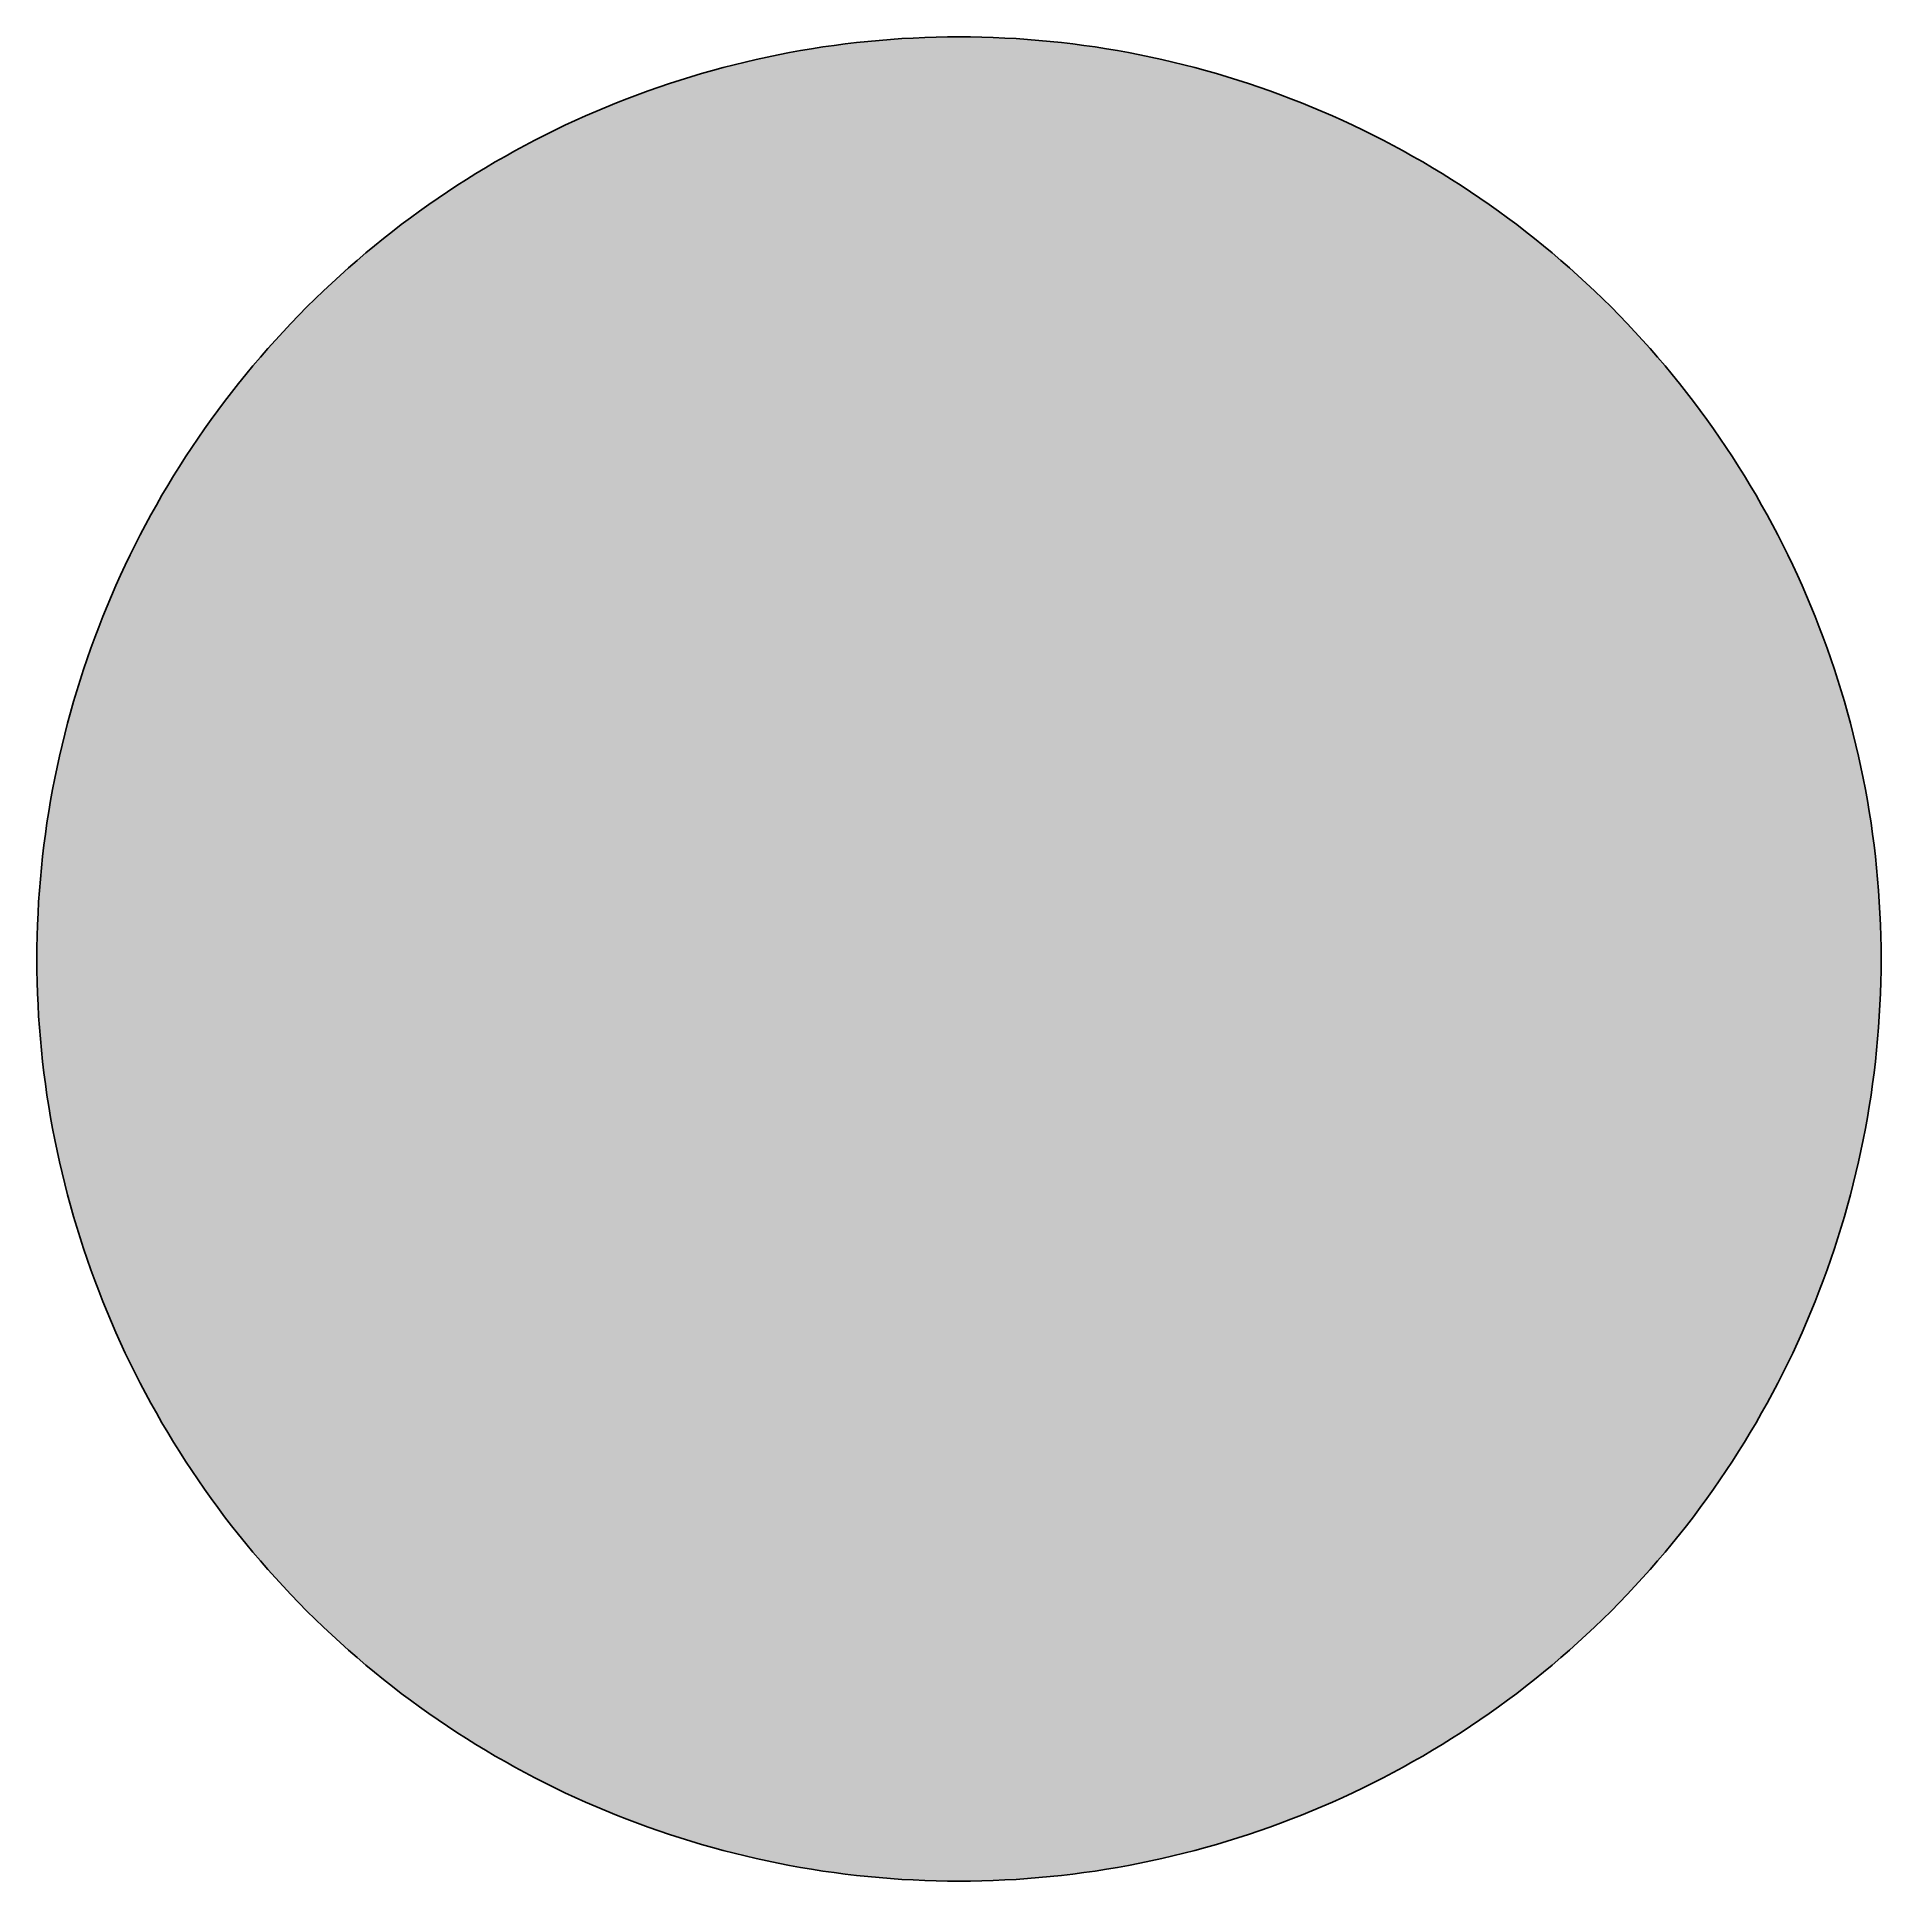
# Model space of a CAD drawing. Header units: millimetres. Extents: x 0 to 212, y 0 to 212.
import ezdxf

# ---------------------------------------------------------------- set-up
doc = ezdxf.new("R2010")
doc.units = ezdxf.units.MM

msp = doc.modelspace()

# ---------------------------------------------------------------- hatches: boundary and pattern name
msp.add_hatch(color=254).paths.add_polyline_path([(211.7189, 105.8869), (211.709, 107.2007), (211.6861, 108.5139), (211.6455, 109.8245), (211.5871, 111.1326), (211.5134, 112.4407), (211.4245, 113.7437), (211.3204, 115.0468), (211.201, 116.3447), (211.0638, 117.6426), (210.9114, 118.9355), (210.7413, 120.2258), (210.5584, 121.5136), (210.3577, 122.7988), (210.1418, 124.079), (209.9107, 125.3566), (209.6643, 126.6292), (209.4027, 127.8992), (209.1258, 129.1641), (208.8337, 130.4239), (208.5264, 131.6812), (208.2038, 132.936), (207.866, 134.1831), (207.5104, 135.4277), (207.1421, 136.6647), (206.7611, 137.8991), (206.3623, 139.1285), (205.9483, 140.3502), (205.5216, 141.5694), (205.0771, 142.781), (204.6199, 143.9901), (204.1474, 145.1915), (203.6623, 146.3853), (203.1619, 147.574), (202.6463, 148.7576), (202.1154, 149.9362), (201.5693, 151.1046), (201.0105, 152.2705), (200.439, 153.4262), (199.8523, 154.5768), (199.2503, 155.7198), (198.6356, 156.8577), (198.0057, 157.9855), (197.3605, 159.1081), (196.7052, 160.2232), (196.0321, 161.3281), (195.3489, 162.4279), (194.6504, 163.5176), (193.9366, 164.6022), (193.2102, 165.6766), (192.471, 166.7434), (191.7167, 167.8), (190.9521, 168.849), (190.1698, 169.8904), (189.3773, 170.9217), (188.5696, 171.9428), (187.7517, 172.9562), (186.9161, 173.9621), (186.0702, 174.9552), (185.2117, 175.9407), (184.338, 176.9161), (183.454, 177.8838), (182.5549, 178.8389), (181.643, 179.7837), (180.721, 180.7185), (179.7837, 181.643), (178.8389, 182.5549), (177.8838, 183.454), (176.9161, 184.338), (175.9407, 185.2117), (174.9552, 186.0702), (173.9621, 186.9161), (172.9562, 187.7492), (171.9428, 188.5696), (170.9217, 189.3773), (169.8904, 190.1698), (168.849, 190.9496), (167.8, 191.7167), (166.7408, 192.471), (165.6766, 193.2102), (164.6022, 193.9366), (163.5176, 194.6504), (162.4279, 195.3489), (161.3281, 196.0321), (160.2232, 196.7052), (159.1081, 197.3631), (157.9855, 198.0057), (156.8577, 198.6356), (155.7198, 199.2503), (154.5768, 199.8523), (153.4262, 200.439), (152.2705, 201.0131), (151.1046, 201.5719), (149.9362, 202.1154), (148.7576, 202.6463), (147.574, 203.1619), (146.3853, 203.6623), (145.1889, 204.15), (143.9875, 204.6199), (142.781, 205.0796), (141.5694, 205.5216), (140.3502, 205.9483), (139.1285, 206.3623), (137.8991, 206.7611), (136.6647, 207.1446), (135.4252, 207.5129), (134.1831, 207.866), (132.9334, 208.2038), (131.6812, 208.5264), (130.4239, 208.8337), (129.1641, 209.1284), (127.8966, 209.4052), (126.6292, 209.6668), (125.3541, 209.9132), (124.0765, 210.1444), (122.7963, 210.3603), (121.5136, 210.5584), (120.2258, 210.7438), (118.9355, 210.9114), (117.6401, 211.0638), (116.3447, 211.201), (115.0468, 211.3229), (113.7437, 211.4271), (112.4382, 211.516), (111.1326, 211.5896), (109.8245, 211.6455), (108.5113, 211.6861), (107.1982, 211.7115), (105.885, 211.7192), (104.5693, 211.7115), (103.2561, 211.6861), (101.9454, 211.6455), (100.6373, 211.5896), (99.3292, 211.516), (98.0262, 211.4271), (96.7232, 211.3229), (95.4253, 211.201), (94.1273, 211.0638), (92.8345, 210.9114), (91.5441, 210.7438), (90.2564, 210.5584), (88.9711, 210.3603), (87.691, 210.1444), (86.4133, 209.9132), (85.1408, 209.6668), (83.8708, 209.4052), (82.6059, 209.1284), (81.346, 208.8337), (80.0887, 208.5264), (78.834, 208.2038), (77.5868, 207.866), (76.3422, 207.5129), (75.1053, 207.1446), (73.8708, 206.7611), (72.6415, 206.3623), (71.4197, 205.9483), (70.2005, 205.5216), (68.9889, 205.0796), (67.7799, 204.6199), (66.5785, 204.15), (65.3847, 203.6623), (64.196, 203.1619), (63.0123, 202.6463), (61.8338, 202.1154), (60.6628, 201.5719), (59.4995, 201.0131), (58.3438, 200.439), (57.1932, 199.8523), (56.0502, 199.2503), (54.9123, 198.6356), (53.7845, 198.0057), (52.6618, 197.3631), (51.5468, 196.7052), (50.4419, 196.0321), (49.342, 195.3489), (48.2524, 194.6504), (47.1678, 193.9366), (46.0934, 193.2102), (45.0266, 192.471), (43.9699, 191.7167), (42.9209, 190.9496), (41.8795, 190.1698), (40.8483, 189.3773), (39.8272, 188.5696), (38.8137, 187.7492), (37.8079, 186.9161), (36.8148, 186.0702), (35.8292, 185.2117), (34.8539, 184.338), (33.8861, 183.454), (32.9311, 182.5549), (31.9862, 181.643), (31.049, 180.7185), (30.1269, 179.7837), (29.2151, 178.8389), (28.3159, 177.8838), (27.432, 176.9161), (26.5582, 175.9407), (25.6997, 174.9552), (24.8539, 173.9621), (24.0208, 172.9562), (23.2004, 171.9428), (22.3926, 170.9217), (21.6002, 169.8904), (20.8204, 168.849), (20.0533, 167.8), (19.2989, 166.7434), (18.5598, 165.6766), (17.8333, 164.6022), (17.1196, 163.5176), (16.4211, 162.4279), (15.7378, 161.3281), (15.0647, 160.2232), (14.4069, 159.1081), (13.7643, 157.9855), (13.1343, 156.8577), (12.5197, 155.7198), (11.9177, 154.5768), (11.3309, 153.4262), (10.7569, 152.2705), (10.1981, 151.1046), (9.6545, 149.9362), (9.1237, 148.7576), (8.6081, 147.574), (8.1077, 146.3853), (7.62, 145.1915), (7.1501, 143.9901), (6.6904, 142.781), (6.2484, 141.5694), (5.8217, 140.3502), (5.4077, 139.1285), (5.0089, 137.8991), (4.6253, 136.6647), (4.257, 135.4277), (3.904, 134.1831), (3.5662, 132.936), (3.2436, 131.6812), (2.9362, 130.4239), (2.6416, 129.1641), (2.3647, 127.8992), (2.1031, 126.6292), (1.8567, 125.3566), (1.6256, 124.079), (1.4097, 122.7988), (1.2116, 121.5136), (1.0262, 120.2258), (0.8585, 118.9355), (0.7061, 117.6426), (0.569, 116.3447), (0.447, 115.0468), (0.3429, 113.7437), (0.254, 112.4407), (0.1803, 111.1326), (0.1245, 109.8245), (0.0838, 108.5139), (0.0584, 107.2007), (0.0508, 105.885), (0.0584, 104.5718), (0.0838, 103.2586), (0.1245, 101.9454), (0.1803, 100.6373), (0.254, 99.3318), (0.3429, 98.0262), (0.447, 96.7232), (0.569, 95.4253), (0.7061, 94.1299), (0.8585, 92.8345), (1.0262, 91.5441), (1.2116, 90.2564), (1.4097, 88.9737), (1.6256, 87.6935), (1.8567, 86.4159), (2.1031, 85.1408), (2.3647, 83.8733), (2.6416, 82.6059), (2.9362, 81.346), (3.2436, 80.0887), (3.5662, 78.8365), (3.904, 77.5868), (4.257, 76.3448), (4.6253, 75.1053), (5.0089, 73.8708), (5.4077, 72.6415), (5.8217, 71.4197), (6.2484, 70.2005), (6.6904, 68.9889), (7.1501, 67.7824), (7.62, 66.581), (8.1077, 65.3847), (8.6081, 64.196), (9.1237, 63.0123), (9.6545, 61.8338), (10.1981, 60.6654), (10.7569, 59.4995), (11.3309, 58.3438), (11.9177, 57.1932), (12.5197, 56.0502), (13.1343, 54.9123), (13.7643, 53.7845), (14.4069, 52.6618), (15.0647, 51.5468), (15.7378, 50.4419), (16.4211, 49.342), (17.1196, 48.2524), (17.8333, 47.1678), (18.5598, 46.0934), (19.2989, 45.0291), (20.0533, 43.9699), (20.8204, 42.9209), (21.6002, 41.8795), (22.3926, 40.8483), (23.2004, 39.8272), (24.0208, 38.8137), (24.8539, 37.8079), (25.6997, 36.8148), (26.5582, 35.8292), (27.432, 34.8539), (28.3159, 33.8861), (29.2151, 32.9311), (30.1269, 31.9862), (31.049, 31.049), (31.9862, 30.1269), (32.9311, 29.2151), (33.8861, 28.3159), (34.8539, 27.432), (35.8292, 26.5582), (36.8148, 25.6997), (37.8079, 24.8539), (38.8137, 24.0182), (39.8272, 23.2004), (40.8483, 22.3926), (41.8795, 21.6002), (42.9209, 20.8178), (43.9699, 20.0533), (45.0266, 19.2989), (46.0934, 18.5598), (47.1678, 17.8333), (48.2524, 17.1196), (49.342, 16.4211), (50.4419, 15.7378), (51.5468, 15.0647), (52.6618, 14.4094), (53.7845, 13.7643), (54.9123, 13.1343), (56.0502, 12.5197), (57.1932, 11.9177), (58.3438, 11.3309), (59.4995, 10.7594), (60.6628, 10.2006), (61.8338, 9.6545), (63.0123, 9.1237), (64.196, 8.6081), (65.3847, 8.1077), (66.5785, 7.6225), (67.7799, 7.1501), (68.9889, 6.6929), (70.2005, 6.2484), (71.4197, 5.8217), (72.6415, 5.4077), (73.8708, 5.0089), (75.1053, 4.6279), (76.3422, 4.2596), (77.5868, 3.904), (78.834, 3.5662), (80.0887, 3.2436), (81.346, 2.9362), (82.6059, 2.6441), (83.8708, 2.3673), (85.1408, 2.1057), (86.4133, 1.8593), (87.691, 1.6281), (88.9711, 1.4122), (90.2564, 1.2116), (91.5441, 1.0287), (92.8345, 0.8585), (94.1273, 0.7061), (95.4253, 0.569), (96.7232, 0.4496), (98.0262, 0.3454), (99.3292, 0.2565), (100.6373, 0.1829), (101.9454, 0.1245), (103.2561, 0.0838), (104.5693, 0.061), (105.885, 0.0533), (107.1982, 0.061), (108.5113, 0.0838), (109.8245, 0.1245), (111.1326, 0.1829), (112.4382, 0.2565), (113.7437, 0.3454), (115.0468, 0.4496), (116.3447, 0.569), (117.6401, 0.7061), (118.9355, 0.8585), (120.2258, 1.0287), (121.5136, 1.2116), (122.7963, 1.4122), (124.0765, 1.6281), (125.3541, 1.8593), (126.6292, 2.1057), (127.8966, 2.3673), (129.1641, 2.6441), (130.4239, 2.9362), (131.6812, 3.2436), (132.9334, 3.5662), (134.1831, 3.904), (135.4252, 4.2596), (136.6647, 4.6279), (137.8991, 5.0089), (139.1285, 5.4077), (140.3502, 5.8217), (141.5694, 6.2484), (142.781, 6.6929), (143.9875, 7.1501), (145.1889, 7.6225), (146.3853, 8.1077), (147.574, 8.6081), (148.7576, 9.1237), (149.9362, 9.6545), (151.1046, 10.2006), (152.2705, 10.7594), (153.4262, 11.3309), (154.5768, 11.9177), (155.7198, 12.5197), (156.8577, 13.1343), (157.9855, 13.7643), (159.1081, 14.4094), (160.2232, 15.0647), (161.3281, 15.7378), (162.4279, 16.4211), (163.5176, 17.1196), (164.6022, 17.8333), (165.6766, 18.5598), (166.7408, 19.2989), (167.8, 20.0533), (168.849, 20.8178), (169.8904, 21.6002), (170.9217, 22.3926), (171.9428, 23.2004), (172.9562, 24.0182), (173.9621, 24.8539), (174.9552, 25.6997), (175.9407, 26.5582), (176.9161, 27.432), (177.8838, 28.3159), (178.8389, 29.2151), (179.7837, 30.1269), (180.721, 31.049), (181.643, 31.9862), (182.5549, 32.9311), (183.454, 33.8861), (184.338, 34.8539), (185.2117, 35.8292), (186.0702, 36.8148), (186.9161, 37.8079), (187.7517, 38.8137), (188.5696, 39.8272), (189.3773, 40.8483), (190.1698, 41.8795), (190.9521, 42.9209), (191.7167, 43.9699), (192.471, 45.0291), (193.2102, 46.0934), (193.9366, 47.1678), (194.6504, 48.2524), (195.3489, 49.342), (196.0321, 50.4419), (196.7052, 51.5468), (197.3605, 52.6618), (198.0057, 53.7845), (198.6356, 54.9123), (199.2503, 56.0502), (199.8523, 57.1932), (200.439, 58.3438), (201.0105, 59.4995), (201.5693, 60.6654), (202.1154, 61.8338), (202.6463, 63.0123), (203.1619, 64.196), (203.6623, 65.3847), (204.1474, 66.581), (204.6199, 67.7824), (205.0771, 68.9889), (205.5216, 70.2005), (205.9483, 71.4197), (206.3623, 72.6415), (206.7611, 73.8708), (207.1421, 75.1053), (207.5104, 76.3448), (207.866, 77.5868), (208.2038, 78.8365), (208.5264, 80.0887), (208.8337, 81.346), (209.1258, 82.6059), (209.4027, 83.8733), (209.6643, 85.1408), (209.9107, 86.4159), (210.1418, 87.6935), (210.3577, 88.9737), (210.5584, 90.2564), (210.7413, 91.5441), (210.9114, 92.8345), (211.0638, 94.1299), (211.201, 95.4253), (211.3204, 96.7232), (211.4245, 98.0262), (211.5134, 99.3318), (211.5871, 100.6373), (211.6455, 101.9454), (211.6861, 103.2586), (211.709, 104.5718), (211.7166, 105.885)])
h = msp.add_hatch(color=22)
edge = h.paths.add_edge_path()
edge.add_line((206.4272, 105.8869), (206.4182, 107.1347))
edge.add_line((206.4182, 107.1347), (206.3953, 108.3818))
edge.add_line((206.3953, 108.3818), (206.3572, 109.6264))
edge.add_line((206.3572, 109.6264), (206.3013, 110.871))
edge.add_line((206.3013, 110.871), (206.2328, 112.1131))
edge.add_line((206.2328, 112.1131), (206.1489, 113.3526))
edge.add_line((206.1489, 113.3526), (206.0499, 114.5896))
edge.add_line((206.0499, 114.5896), (205.933, 115.824))
edge.add_line((205.933, 115.824), (205.8035, 117.0534))
edge.add_line((205.8035, 117.0534), (205.6587, 118.2827))
edge.add_line((205.6587, 118.2827), (205.4987, 119.5095))
edge.add_line((205.4987, 119.5095), (205.3234, 120.7313))
edge.add_line((205.3234, 120.7313), (205.1355, 121.953))
edge.add_line((205.1355, 121.953), (204.9297, 123.1697))
edge.add_line((204.9297, 123.1697), (204.7113, 124.3813))
edge.add_line((204.7113, 124.3813), (204.4776, 125.5928))
edge.add_line((204.4776, 125.5928), (204.2287, 126.7968))
edge.add_line((204.2287, 126.7968), (203.9645, 128.0008))
edge.add_line((203.9645, 128.0008), (203.6877, 129.1971))
edge.add_line((203.6877, 129.1971), (203.393, 130.3934))
edge.add_line((203.393, 130.3934), (203.0882, 131.5822))
edge.add_line((203.0882, 131.5822), (202.7657, 132.7683))
edge.add_line((202.7657, 132.7683), (202.4304, 133.9494))
edge.add_line((202.4304, 133.9494), (202.0799, 135.1255))
edge.add_line((202.0799, 135.1255), (201.7166, 136.2989))
edge.add_line((201.7166, 136.2989), (201.3382, 137.4648))
edge.add_line((201.3382, 137.4648), (200.9445, 138.6281))
edge.add_line((200.9445, 138.6281), (200.5381, 139.7864))
edge.add_line((200.5381, 139.7864), (200.119, 140.937))
edge.add_line((200.119, 140.937), (199.6846, 142.0851))
edge.add_line((199.6846, 142.0851), (199.2351, 143.2255))
edge.add_line((199.2351, 143.2255), (198.7728, 144.3609))
edge.add_line((198.7728, 144.3609), (198.2978, 145.4912))
edge.add_line((198.2978, 145.4912), (197.8076, 146.6139))
edge.add_line((197.8076, 146.6139), (197.3047, 147.734))
edge.add_line((197.3047, 147.734), (196.7865, 148.844))
edge.add_line((196.7865, 148.844), (196.2556, 149.9514))
edge.add_line((196.2556, 149.9514), (195.7121, 151.0513))
edge.add_line((195.7121, 151.0513), (195.1533, 152.1435))
edge.add_line((195.1533, 152.1435), (194.5818, 153.2306))
edge.add_line((194.5818, 153.2306), (193.9976, 154.3101))
edge.add_line((193.9976, 154.3101), (193.4007, 155.382))
edge.add_line((193.4007, 155.382), (192.7885, 156.4462))
edge.add_line((192.7885, 156.4462), (192.1637, 157.5054))
edge.add_line((192.1637, 157.5054), (191.5262, 158.557))
edge.add_line((191.5262, 158.557), (190.8759, 159.6009))
edge.add_line((190.8759, 159.6009), (190.2104, 160.6372))
edge.add_line((190.2104, 160.6372), (189.5348, 161.6659))
edge.add_line((189.5348, 161.6659), (188.8439, 162.687))
edge.add_line((188.8439, 162.687), (188.1429, 163.7005))
edge.add_line((188.1429, 163.7005), (187.4266, 164.7038))
edge.add_line((187.4266, 164.7038), (186.6976, 165.702))
edge.add_line((186.6976, 165.702), (185.9559, 166.69))
edge.add_line((185.9559, 166.69), (185.2041, 167.6705))
edge.add_line((185.2041, 167.6705), (184.437, 168.6408))
edge.add_line((184.437, 168.6408), (183.6572, 169.6034))
edge.add_line((183.6572, 169.6034), (182.8673, 170.5585))
edge.add_line((182.8673, 170.5585), (182.0621, 171.5033))
edge.add_line((182.0621, 171.5033), (181.2468, 172.4381))
edge.add_line((181.2468, 172.4381), (180.4162, 173.3652))
edge.add_line((180.4162, 173.3652), (179.5755, 174.2846))
edge.add_line((179.5755, 174.2846), (178.722, 175.1914))
edge.add_line((178.722, 175.1914), (177.8559, 176.0906))
edge.add_line((177.8559, 176.0906), (176.9796, 176.9796))
edge.add_line((176.9796, 176.9796), (176.0906, 177.8559))
edge.add_line((176.0906, 177.8559), (175.1914, 178.722))
edge.add_line((175.1914, 178.722), (174.2846, 179.5755))
edge.add_line((174.2846, 179.5755), (173.3652, 180.4162))
edge.add_line((173.3652, 180.4162), (172.4381, 181.2442))
edge.add_line((172.4381, 181.2442), (171.5033, 182.0621))
edge.add_line((171.5033, 182.0621), (170.5585, 182.8648))
edge.add_line((170.5585, 182.8648), (169.6034, 183.6572))
edge.add_line((169.6034, 183.6572), (168.6408, 184.437))
edge.add_line((168.6408, 184.437), (167.6705, 185.2041))
edge.add_line((167.6705, 185.2041), (166.69, 185.9559))
edge.add_line((166.69, 185.9559), (165.702, 186.6976))
edge.add_line((165.702, 186.6976), (164.7038, 187.4266))
edge.add_line((164.7038, 187.4266), (163.7005, 188.1429))
edge.add_line((163.7005, 188.1429), (162.687, 188.8439))
edge.add_line((162.687, 188.8439), (161.6659, 189.5348))
edge.add_line((161.6659, 189.5348), (160.6372, 190.2104))
edge.add_line((160.6372, 190.2104), (159.6009, 190.8759))
edge.add_line((159.6009, 190.8759), (158.557, 191.5262))
edge.add_line((158.557, 191.5262), (157.5054, 192.1637))
edge.add_line((157.5054, 192.1637), (156.4462, 192.7885))
edge.add_line((156.4462, 192.7885), (155.382, 193.4007))
edge.add_line((155.382, 193.4007), (154.3075, 193.9976))
edge.add_line((154.3075, 193.9976), (153.228, 194.5818))
edge.add_line((153.228, 194.5818), (152.1435, 195.1533))
edge.add_line((152.1435, 195.1533), (151.0487, 195.7121))
edge.add_line((151.0487, 195.7121), (149.9514, 196.2556))
edge.add_line((149.9514, 196.2556), (148.844, 196.7865))
edge.add_line((148.844, 196.7865), (147.734, 197.3047))
edge.add_line((147.734, 197.3047), (146.6139, 197.8076))
edge.add_line((146.6139, 197.8076), (145.4912, 198.2978))
edge.add_line((145.4912, 198.2978), (144.3609, 198.7728))
edge.add_line((144.3609, 198.7728), (143.2255, 199.2351))
edge.add_line((143.2255, 199.2351), (142.0825, 199.6846))
edge.add_line((142.0825, 199.6846), (140.937, 200.119))
edge.add_line((140.937, 200.119), (139.7838, 200.5406))
edge.add_line((139.7838, 200.5406), (138.6281, 200.947))
edge.add_line((138.6281, 200.947), (137.4648, 201.3382))
edge.add_line((137.4648, 201.3382), (136.2989, 201.7166))
edge.add_line((136.2989, 201.7166), (135.1255, 202.0824))
edge.add_line((135.1255, 202.0824), (133.9494, 202.4304))
edge.add_line((133.9494, 202.4304), (132.7683, 202.7657))
edge.add_line((132.7683, 202.7657), (131.5822, 203.0882))
edge.add_line((131.5822, 203.0882), (130.3909, 203.3956))
edge.add_line((130.3909, 203.3956), (129.1971, 203.6877))
edge.add_line((129.1971, 203.6877), (127.9982, 203.9645))
edge.add_line((127.9982, 203.9645), (126.7968, 204.2287))
edge.add_line((126.7968, 204.2287), (125.5903, 204.4776))
edge.add_line((125.5903, 204.4776), (124.3813, 204.7113))
edge.add_line((124.3813, 204.7113), (123.1671, 204.9323))
edge.add_line((123.1671, 204.9323), (121.9505, 205.1355))
edge.add_line((121.9505, 205.1355), (120.7313, 205.326))
edge.add_line((120.7313, 205.326), (119.5095, 205.5012))
edge.add_line((119.5095, 205.5012), (118.2827, 205.6613))
edge.add_line((118.2827, 205.6613), (117.0534, 205.806))
edge.add_line((117.0534, 205.806), (115.8215, 205.9356))
edge.add_line((115.8215, 205.9356), (114.587, 206.0499))
edge.add_line((114.587, 206.0499), (113.35, 206.1489))
edge.add_line((113.35, 206.1489), (112.1105, 206.2353))
edge.add_line((112.1105, 206.2353), (110.871, 206.3039))
edge.add_line((110.871, 206.3039), (109.6264, 206.3572))
edge.add_line((109.6264, 206.3572), (108.3818, 206.3953))
edge.add_line((108.3818, 206.3953), (107.1347, 206.4207))
edge.add_line((107.1347, 206.4207), (105.885, 206.4283))
edge.add_line((105.885, 206.4283), (104.6353, 206.4207))
edge.add_line((104.6353, 206.4207), (103.3882, 206.3953))
edge.add_line((103.3882, 206.3953), (102.1436, 206.3572))
edge.add_line((102.1436, 206.3572), (100.899, 206.3039))
edge.add_line((100.899, 206.3039), (99.6569, 206.2353))
edge.add_line((99.6569, 206.2353), (98.4174, 206.1489))
edge.add_line((98.4174, 206.1489), (97.1804, 206.0499))
edge.add_line((97.1804, 206.0499), (95.946, 205.9356))
edge.add_line((95.946, 205.9356), (94.7166, 205.806))
edge.add_line((94.7166, 205.806), (93.4872, 205.6613))
edge.add_line((93.4872, 205.6613), (92.2604, 205.5012))
edge.add_line((92.2604, 205.5012), (91.0387, 205.326))
edge.add_line((91.0387, 205.326), (89.8169, 205.1355))
edge.add_line((89.8169, 205.1355), (88.6003, 204.9323))
edge.add_line((88.6003, 204.9323), (87.3887, 204.7113))
edge.add_line((87.3887, 204.7113), (86.1771, 204.4776))
edge.add_line((86.1771, 204.4776), (84.9732, 204.2287))
edge.add_line((84.9732, 204.2287), (83.7692, 203.9645))
edge.add_line((83.7692, 203.9645), (82.5729, 203.6877))
edge.add_line((82.5729, 203.6877), (81.3765, 203.3956))
edge.add_line((81.3765, 203.3956), (80.1878, 203.0882))
edge.add_line((80.1878, 203.0882), (79.0016, 202.7657))
edge.add_line((79.0016, 202.7657), (77.8205, 202.4304))
edge.add_line((77.8205, 202.4304), (76.6445, 202.0824))
edge.add_line((76.6445, 202.0824), (75.471, 201.7166))
edge.add_line((75.471, 201.7166), (74.3052, 201.3382))
edge.add_line((74.3052, 201.3382), (73.1418, 200.947))
edge.add_line((73.1418, 200.947), (71.9836, 200.5406))
edge.add_line((71.9836, 200.5406), (70.833, 200.119))
edge.add_line((70.833, 200.119), (69.6849, 199.6846))
edge.add_line((69.6849, 199.6846), (68.5444, 199.2351))
edge.add_line((68.5444, 199.2351), (67.4091, 198.7728))
edge.add_line((67.4091, 198.7728), (66.2788, 198.2978))
edge.add_line((66.2788, 198.2978), (65.1561, 197.8076))
edge.add_line((65.1561, 197.8076), (64.0359, 197.3047))
edge.add_line((64.0359, 197.3047), (62.926, 196.7865))
edge.add_line((62.926, 196.7865), (61.8185, 196.2556))
edge.add_line((61.8185, 196.2556), (60.7187, 195.7121))
edge.add_line((60.7187, 195.7121), (59.6265, 195.1533))
edge.add_line((59.6265, 195.1533), (58.5394, 194.5818))
edge.add_line((58.5394, 194.5818), (57.4599, 193.9976))
edge.add_line((57.4599, 193.9976), (56.388, 193.4007))
edge.add_line((56.388, 193.4007), (55.3237, 192.7885))
edge.add_line((55.3237, 192.7885), (54.2646, 192.1637))
edge.add_line((54.2646, 192.1637), (53.213, 191.5262))
edge.add_line((53.213, 191.5262), (52.1691, 190.8759))
edge.add_line((52.1691, 190.8759), (51.1327, 190.2104))
edge.add_line((51.1327, 190.2104), (50.104, 189.5348))
edge.add_line((50.104, 189.5348), (49.083, 188.8439))
edge.add_line((49.083, 188.8439), (48.0695, 188.1429))
edge.add_line((48.0695, 188.1429), (47.0662, 187.4266))
edge.add_line((47.0662, 187.4266), (46.068, 186.6976))
edge.add_line((46.068, 186.6976), (45.0799, 185.9559))
edge.add_line((45.0799, 185.9559), (44.0995, 185.2041))
edge.add_line((44.0995, 185.2041), (43.1292, 184.437))
edge.add_line((43.1292, 184.437), (42.1665, 183.6572))
edge.add_line((42.1665, 183.6572), (41.2115, 182.8648))
edge.add_line((41.2115, 182.8648), (40.2666, 182.0621))
edge.add_line((40.2666, 182.0621), (39.3319, 181.2442))
edge.add_line((39.3319, 181.2442), (38.4048, 180.4162))
edge.add_line((38.4048, 180.4162), (37.4853, 179.5755))
edge.add_line((37.4853, 179.5755), (36.5785, 178.722))
edge.add_line((36.5785, 178.722), (35.6794, 177.8559))
edge.add_line((35.6794, 177.8559), (34.7904, 176.9796))
edge.add_line((34.7904, 176.9796), (33.9141, 176.0906))
edge.add_line((33.9141, 176.0906), (33.0479, 175.1914))
edge.add_line((33.0479, 175.1914), (32.1945, 174.2846))
edge.add_line((32.1945, 174.2846), (31.3538, 173.3652))
edge.add_line((31.3538, 173.3652), (30.5257, 172.4381))
edge.add_line((30.5257, 172.4381), (29.7078, 171.5033))
edge.add_line((29.7078, 171.5033), (28.9052, 170.5585))
edge.add_line((28.9052, 170.5585), (28.1127, 169.6034))
edge.add_line((28.1127, 169.6034), (27.3329, 168.6408))
edge.add_line((27.3329, 168.6408), (26.5659, 167.6705))
edge.add_line((26.5659, 167.6705), (25.814, 166.69))
edge.add_line((25.814, 166.69), (25.0723, 165.702))
edge.add_line((25.0723, 165.702), (24.3434, 164.7038))
edge.add_line((24.3434, 164.7038), (23.6271, 163.7005))
edge.add_line((23.6271, 163.7005), (22.926, 162.687))
edge.add_line((22.926, 162.687), (22.2352, 161.6659))
edge.add_line((22.2352, 161.6659), (21.5595, 160.6372))
edge.add_line((21.5595, 160.6372), (20.894, 159.6009))
edge.add_line((20.894, 159.6009), (20.2438, 158.557))
edge.add_line((20.2438, 158.557), (19.6063, 157.5054))
edge.add_line((19.6063, 157.5054), (18.9814, 156.4462))
edge.add_line((18.9814, 156.4462), (18.3693, 155.382))
edge.add_line((18.3693, 155.382), (17.7724, 154.3101))
edge.add_line((17.7724, 154.3101), (17.1882, 153.2306))
edge.add_line((17.1882, 153.2306), (16.6167, 152.1435))
edge.add_line((16.6167, 152.1435), (16.0579, 151.0513))
edge.add_line((16.0579, 151.0513), (15.5143, 149.9514))
edge.add_line((15.5143, 149.9514), (14.9835, 148.844))
edge.add_line((14.9835, 148.844), (14.4653, 147.734))
edge.add_line((14.4653, 147.734), (13.9624, 146.6139))
edge.add_line((13.9624, 146.6139), (13.4722, 145.4912))
edge.add_line((13.4722, 145.4912), (12.9972, 144.3609))
edge.add_line((12.9972, 144.3609), (12.5349, 143.2255))
edge.add_line((12.5349, 143.2255), (12.0853, 142.0851))
edge.add_line((12.0853, 142.0851), (11.651, 140.937))
edge.add_line((11.651, 140.937), (11.2293, 139.7864))
edge.add_line((11.2293, 139.7864), (10.8229, 138.6281))
edge.add_line((10.8229, 138.6281), (10.4318, 137.4648))
edge.add_line((10.4318, 137.4648), (10.0533, 136.2989))
edge.add_line((10.0533, 136.2989), (9.6876, 135.1255))
edge.add_line((9.6876, 135.1255), (9.3396, 133.9494))
edge.add_line((9.3396, 133.9494), (9.0043, 132.7683))
edge.add_line((9.0043, 132.7683), (8.6817, 131.5822))
edge.add_line((8.6817, 131.5822), (8.3744, 130.3934))
edge.add_line((8.3744, 130.3934), (8.0823, 129.1971))
edge.add_line((8.0823, 129.1971), (7.8054, 128.0008))
edge.add_line((7.8054, 128.0008), (7.5413, 126.7968))
edge.add_line((7.5413, 126.7968), (7.2923, 125.5928))
edge.add_line((7.2923, 125.5928), (7.0587, 124.3813))
edge.add_line((7.0587, 124.3813), (6.8377, 123.1697))
edge.add_line((6.8377, 123.1697), (6.6345, 121.953))
edge.add_line((6.6345, 121.953), (6.444, 120.7313))
edge.add_line((6.444, 120.7313), (6.2687, 119.5095))
edge.add_line((6.2687, 119.5095), (6.1087, 118.2827))
edge.add_line((6.1087, 118.2827), (5.9639, 117.0534))
edge.add_line((5.9639, 117.0534), (5.8344, 115.824))
edge.add_line((5.8344, 115.824), (5.7201, 114.5896))
edge.add_line((5.7201, 114.5896), (5.621, 113.3526))
edge.add_line((5.621, 113.3526), (5.5347, 112.1131))
edge.add_line((5.5347, 112.1131), (5.4661, 110.871))
edge.add_line((5.4661, 110.871), (5.4127, 109.6264))
edge.add_line((5.4127, 109.6264), (5.3746, 108.3818))
edge.add_line((5.3746, 108.3818), (5.3492, 107.1347))
edge.add_line((5.3492, 107.1347), (5.3416, 105.885))
edge.add_line((5.3416, 105.885), (5.3492, 104.6353))
edge.add_line((5.3492, 104.6353), (5.3746, 103.3882))
edge.add_line((5.3746, 103.3882), (5.4127, 102.1436))
edge.add_line((5.4127, 102.1436), (5.4661, 100.899))
edge.add_line((5.4661, 100.899), (5.5347, 99.6594))
edge.add_line((5.5347, 99.6594), (5.621, 98.4199))
edge.add_line((5.621, 98.4199), (5.7201, 97.1829))
edge.add_line((5.7201, 97.1829), (5.8344, 95.9485))
edge.add_line((5.8344, 95.9485), (5.9639, 94.7166))
edge.add_line((5.9639, 94.7166), (6.1087, 93.4872))
edge.add_line((6.1087, 93.4872), (6.2687, 92.2604))
edge.add_line((6.2687, 92.2604), (6.444, 91.0387))
edge.add_line((6.444, 91.0387), (6.6345, 89.8195))
edge.add_line((6.6345, 89.8195), (6.8377, 88.6028))
edge.add_line((6.8377, 88.6028), (7.0587, 87.3887))
edge.add_line((7.0587, 87.3887), (7.2923, 86.1797))
edge.add_line((7.2923, 86.1797), (7.5413, 84.9732))
edge.add_line((7.5413, 84.9732), (7.8054, 83.7717))
edge.add_line((7.8054, 83.7717), (8.0823, 82.5729))
edge.add_line((8.0823, 82.5729), (8.3744, 81.3791))
edge.add_line((8.3744, 81.3791), (8.6817, 80.1878))
edge.add_line((8.6817, 80.1878), (9.0043, 79.0016))
edge.add_line((9.0043, 79.0016), (9.3396, 77.8205))
edge.add_line((9.3396, 77.8205), (9.6876, 76.6445))
edge.add_line((9.6876, 76.6445), (10.0533, 75.471))
edge.add_line((10.0533, 75.471), (10.4318, 74.3052))
edge.add_line((10.4318, 74.3052), (10.8229, 73.1418))
edge.add_line((10.8229, 73.1418), (11.2293, 71.9861))
edge.add_line((11.2293, 71.9861), (11.651, 70.833))
edge.add_line((11.651, 70.833), (12.0853, 69.6874))
edge.add_line((12.0853, 69.6874), (12.5349, 68.5444))
edge.add_line((12.5349, 68.5444), (12.9972, 67.4091))
edge.add_line((12.9972, 67.4091), (13.4722, 66.2788))
edge.add_line((13.4722, 66.2788), (13.9624, 65.1561))
edge.add_line((13.9624, 65.1561), (14.4653, 64.0359))
edge.add_line((14.4653, 64.0359), (14.9835, 62.926))
edge.add_line((14.9835, 62.926), (15.5143, 61.8185))
edge.add_line((15.5143, 61.8185), (16.0579, 60.7212))
edge.add_line((16.0579, 60.7212), (16.6167, 59.6265))
edge.add_line((16.6167, 59.6265), (17.1882, 58.5419))
edge.add_line((17.1882, 58.5419), (17.7724, 57.4624))
edge.add_line((17.7724, 57.4624), (18.3693, 56.388))
edge.add_line((18.3693, 56.388), (18.9814, 55.3237))
edge.add_line((18.9814, 55.3237), (19.6063, 54.2646))
edge.add_line((19.6063, 54.2646), (20.2438, 53.213))
edge.add_line((20.2438, 53.213), (20.894, 52.1691))
edge.add_line((20.894, 52.1691), (21.5595, 51.1327))
edge.add_line((21.5595, 51.1327), (22.2352, 50.104))
edge.add_line((22.2352, 50.104), (22.926, 49.083))
edge.add_line((22.926, 49.083), (23.6271, 48.0695))
edge.add_line((23.6271, 48.0695), (24.3434, 47.0662))
edge.add_line((24.3434, 47.0662), (25.0723, 46.068))
edge.add_line((25.0723, 46.068), (25.814, 45.0799))
edge.add_line((25.814, 45.0799), (26.5659, 44.0995))
edge.add_line((26.5659, 44.0995), (27.3329, 43.1292))
edge.add_line((27.3329, 43.1292), (28.1127, 42.1665))
edge.add_line((28.1127, 42.1665), (28.9052, 41.2115))
edge.add_line((28.9052, 41.2115), (29.7078, 40.2666))
edge.add_line((29.7078, 40.2666), (30.5257, 39.3319))
edge.add_line((30.5257, 39.3319), (31.3538, 38.4048))
edge.add_line((31.3538, 38.4048), (32.1945, 37.4853))
edge.add_line((32.1945, 37.4853), (33.0479, 36.5785))
edge.add_line((33.0479, 36.5785), (33.9141, 35.6794))
edge.add_line((33.9141, 35.6794), (34.7904, 34.7904))
edge.add_line((34.7904, 34.7904), (35.6794, 33.9141))
edge.add_line((35.6794, 33.9141), (36.5785, 33.0479))
edge.add_line((36.5785, 33.0479), (37.4853, 32.1945))
edge.add_line((37.4853, 32.1945), (38.4048, 31.3538))
edge.add_line((38.4048, 31.3538), (39.3319, 30.5232))
edge.add_line((39.3319, 30.5232), (40.2666, 29.7078))
edge.add_line((40.2666, 29.7078), (41.2115, 28.9027))
edge.add_line((41.2115, 28.9027), (42.1665, 28.1127))
edge.add_line((42.1665, 28.1127), (43.1292, 27.3329))
edge.add_line((43.1292, 27.3329), (44.0995, 26.5659))
edge.add_line((44.0995, 26.5659), (45.0799, 25.814))
edge.add_line((45.0799, 25.814), (46.068, 25.0723))
edge.add_line((46.068, 25.0723), (47.0662, 24.3434))
edge.add_line((47.0662, 24.3434), (48.0695, 23.6271))
edge.add_line((48.0695, 23.6271), (49.083, 22.926))
edge.add_line((49.083, 22.926), (50.104, 22.2352))
edge.add_line((50.104, 22.2352), (51.1327, 21.5595))
edge.add_line((51.1327, 21.5595), (52.1691, 20.894))
edge.add_line((52.1691, 20.894), (53.213, 20.2438))
edge.add_line((53.213, 20.2438), (54.2646, 19.6063))
edge.add_line((54.2646, 19.6063), (55.3237, 18.9814))
edge.add_line((55.3237, 18.9814), (56.388, 18.3693))
edge.add_line((56.388, 18.3693), (57.4599, 17.7724))
edge.add_line((57.4599, 17.7724), (58.5394, 17.1882))
edge.add_line((58.5394, 17.1882), (59.6265, 16.6167))
edge.add_line((59.6265, 16.6167), (60.7187, 16.0579))
edge.add_line((60.7187, 16.0579), (61.8185, 15.5143))
edge.add_line((61.8185, 15.5143), (62.926, 14.9835))
edge.add_line((62.926, 14.9835), (64.0359, 14.4653))
edge.add_line((64.0359, 14.4653), (65.1561, 13.9624))
edge.add_line((65.1561, 13.9624), (66.2788, 13.4722))
edge.add_line((66.2788, 13.4722), (67.4091, 12.9972))
edge.add_line((67.4091, 12.9972), (68.5444, 12.5349))
edge.add_line((68.5444, 12.5349), (69.6849, 12.0853))
edge.add_line((69.6849, 12.0853), (70.833, 11.651))
edge.add_line((70.833, 11.651), (71.9836, 11.2319))
edge.add_line((71.9836, 11.2319), (73.1418, 10.8255))
edge.add_line((73.1418, 10.8255), (74.3052, 10.4318))
edge.add_line((74.3052, 10.4318), (75.471, 10.0533))
edge.add_line((75.471, 10.0533), (76.6445, 9.6901))
edge.add_line((76.6445, 9.6901), (77.8205, 9.3396))
edge.add_line((77.8205, 9.3396), (79.0016, 9.0043))
edge.add_line((79.0016, 9.0043), (80.1878, 8.6817))
edge.add_line((80.1878, 8.6817), (81.3765, 8.3769))
edge.add_line((81.3765, 8.3769), (82.5729, 8.0823))
edge.add_line((82.5729, 8.0823), (83.7692, 7.8054))
edge.add_line((83.7692, 7.8054), (84.9732, 7.5413))
edge.add_line((84.9732, 7.5413), (86.1771, 7.2923))
edge.add_line((86.1771, 7.2923), (87.3887, 7.0587))
edge.add_line((87.3887, 7.0587), (88.6003, 6.8402))
edge.add_line((88.6003, 6.8402), (89.8169, 6.6345))
edge.add_line((89.8169, 6.6345), (91.0387, 6.4465))
edge.add_line((91.0387, 6.4465), (92.2604, 6.2713))
edge.add_line((92.2604, 6.2713), (93.4872, 6.1112))
edge.add_line((93.4872, 6.1112), (94.7166, 5.9665))
edge.add_line((94.7166, 5.9665), (95.946, 5.8369))
edge.add_line((95.946, 5.8369), (97.1804, 5.7201))
edge.add_line((97.1804, 5.7201), (98.4174, 5.621))
edge.add_line((98.4174, 5.621), (99.6569, 5.5372))
edge.add_line((99.6569, 5.5372), (100.899, 5.4686))
edge.add_line((100.899, 5.4686), (102.1436, 5.4127))
edge.add_line((102.1436, 5.4127), (103.3882, 5.3746))
edge.add_line((103.3882, 5.3746), (104.6353, 5.3518))
edge.add_line((104.6353, 5.3518), (105.885, 5.3442))
edge.add_line((105.885, 5.3442), (107.1347, 5.3518))
edge.add_line((107.1347, 5.3518), (108.3818, 5.3746))
edge.add_line((108.3818, 5.3746), (109.6264, 5.4127))
edge.add_line((109.6264, 5.4127), (110.871, 5.4686))
edge.add_line((110.871, 5.4686), (112.1105, 5.5372))
edge.add_line((112.1105, 5.5372), (113.35, 5.621))
edge.add_line((113.35, 5.621), (114.587, 5.7201))
edge.add_line((114.587, 5.7201), (115.8215, 5.8369))
edge.add_line((115.8215, 5.8369), (117.0534, 5.9665))
edge.add_line((117.0534, 5.9665), (118.2827, 6.1112))
edge.add_line((118.2827, 6.1112), (119.5095, 6.2713))
edge.add_line((119.5095, 6.2713), (120.7313, 6.4465))
edge.add_line((120.7313, 6.4465), (121.9505, 6.6345))
edge.add_line((121.9505, 6.6345), (123.1671, 6.8402))
edge.add_line((123.1671, 6.8402), (124.3813, 7.0587))
edge.add_line((124.3813, 7.0587), (125.5903, 7.2923))
edge.add_line((125.5903, 7.2923), (126.7968, 7.5413))
edge.add_line((126.7968, 7.5413), (127.9982, 7.8054))
edge.add_line((127.9982, 7.8054), (129.1971, 8.0823))
edge.add_line((129.1971, 8.0823), (130.3909, 8.3769))
edge.add_line((130.3909, 8.3769), (131.5822, 8.6817))
edge.add_line((131.5822, 8.6817), (132.7683, 9.0043))
edge.add_line((132.7683, 9.0043), (133.9494, 9.3396))
edge.add_line((133.9494, 9.3396), (135.1255, 9.6901))
edge.add_line((135.1255, 9.6901), (136.2989, 10.0533))
edge.add_line((136.2989, 10.0533), (137.4648, 10.4318))
edge.add_line((137.4648, 10.4318), (138.6281, 10.8255))
edge.add_line((138.6281, 10.8255), (139.7838, 11.2319))
edge.add_line((139.7838, 11.2319), (140.937, 11.651))
edge.add_line((140.937, 11.651), (142.0825, 12.0853))
edge.add_line((142.0825, 12.0853), (143.2255, 12.5349))
edge.add_line((143.2255, 12.5349), (144.3609, 12.9972))
edge.add_line((144.3609, 12.9972), (145.4912, 13.4722))
edge.add_line((145.4912, 13.4722), (146.6139, 13.9624))
edge.add_line((146.6139, 13.9624), (147.734, 14.4653))
edge.add_line((147.734, 14.4653), (148.844, 14.9835))
edge.add_line((148.844, 14.9835), (149.9514, 15.5143))
edge.add_line((149.9514, 15.5143), (151.0487, 16.0579))
edge.add_line((151.0487, 16.0579), (152.1435, 16.6167))
edge.add_line((152.1435, 16.6167), (153.228, 17.1882))
edge.add_line((153.228, 17.1882), (154.3075, 17.7724))
edge.add_line((154.3075, 17.7724), (155.382, 18.3693))
edge.add_line((155.382, 18.3693), (156.4462, 18.9814))
edge.add_line((156.4462, 18.9814), (157.5054, 19.6063))
edge.add_line((157.5054, 19.6063), (158.557, 20.2438))
edge.add_line((158.557, 20.2438), (159.6009, 20.894))
edge.add_line((159.6009, 20.894), (160.6372, 21.5595))
edge.add_line((160.6372, 21.5595), (161.6659, 22.2352))
edge.add_line((161.6659, 22.2352), (162.687, 22.926))
edge.add_line((162.687, 22.926), (163.7005, 23.6271))
edge.add_line((163.7005, 23.6271), (164.7038, 24.3434))
edge.add_line((164.7038, 24.3434), (165.702, 25.0723))
edge.add_line((165.702, 25.0723), (166.69, 25.814))
edge.add_line((166.69, 25.814), (167.6705, 26.5659))
edge.add_line((167.6705, 26.5659), (168.6408, 27.3329))
edge.add_line((168.6408, 27.3329), (169.6034, 28.1127))
edge.add_line((169.6034, 28.1127), (170.5585, 28.9027))
edge.add_line((170.5585, 28.9027), (171.5033, 29.7078))
edge.add_line((171.5033, 29.7078), (172.4381, 30.5232))
edge.add_line((172.4381, 30.5232), (173.3652, 31.3538))
edge.add_line((173.3652, 31.3538), (174.2846, 32.1945))
edge.add_line((174.2846, 32.1945), (175.1914, 33.0479))
edge.add_line((175.1914, 33.0479), (176.0906, 33.9141))
edge.add_line((176.0906, 33.9141), (176.9796, 34.7904))
edge.add_line((176.9796, 34.7904), (177.8559, 35.6794))
edge.add_line((177.8559, 35.6794), (178.722, 36.5785))
edge.add_line((178.722, 36.5785), (179.5755, 37.4853))
edge.add_line((179.5755, 37.4853), (180.4162, 38.4048))
edge.add_line((180.4162, 38.4048), (181.2468, 39.3319))
edge.add_line((181.2468, 39.3319), (182.0621, 40.2666))
edge.add_line((182.0621, 40.2666), (182.8673, 41.2115))
edge.add_line((182.8673, 41.2115), (183.6572, 42.1665))
edge.add_line((183.6572, 42.1665), (184.437, 43.1292))
edge.add_line((184.437, 43.1292), (185.2041, 44.0995))
edge.add_line((185.2041, 44.0995), (185.9559, 45.0799))
edge.add_line((185.9559, 45.0799), (186.6976, 46.068))
edge.add_line((186.6976, 46.068), (187.4266, 47.0662))
edge.add_line((187.4266, 47.0662), (188.1429, 48.0695))
edge.add_line((188.1429, 48.0695), (188.8439, 49.083))
edge.add_line((188.8439, 49.083), (189.5348, 50.104))
edge.add_line((189.5348, 50.104), (190.2104, 51.1327))
edge.add_line((190.2104, 51.1327), (190.8759, 52.1691))
edge.add_line((190.8759, 52.1691), (191.5262, 53.213))
edge.add_line((191.5262, 53.213), (192.1637, 54.2646))
edge.add_line((192.1637, 54.2646), (192.7885, 55.3237))
edge.add_line((192.7885, 55.3237), (193.4007, 56.388))
edge.add_line((193.4007, 56.388), (193.9976, 57.4624))
edge.add_line((193.9976, 57.4624), (194.5818, 58.5419))
edge.add_line((194.5818, 58.5419), (195.1533, 59.6265))
edge.add_line((195.1533, 59.6265), (195.7121, 60.7212))
edge.add_line((195.7121, 60.7212), (196.2556, 61.8185))
edge.add_line((196.2556, 61.8185), (196.7865, 62.926))
edge.add_line((196.7865, 62.926), (197.3047, 64.0359))
edge.add_line((197.3047, 64.0359), (197.8076, 65.1561))
edge.add_line((197.8076, 65.1561), (198.2978, 66.2788))
edge.add_line((198.2978, 66.2788), (198.7728, 67.4091))
edge.add_line((198.7728, 67.4091), (199.2351, 68.5444))
edge.add_line((199.2351, 68.5444), (199.6846, 69.6874))
edge.add_line((199.6846, 69.6874), (200.119, 70.833))
edge.add_line((200.119, 70.833), (200.5381, 71.9861))
edge.add_line((200.5381, 71.9861), (200.9445, 73.1418))
edge.add_line((200.9445, 73.1418), (201.3382, 74.3052))
edge.add_line((201.3382, 74.3052), (201.7166, 75.471))
edge.add_line((201.7166, 75.471), (202.0799, 76.6445))
edge.add_line((202.0799, 76.6445), (202.4304, 77.8205))
edge.add_line((202.4304, 77.8205), (202.7657, 79.0016))
edge.add_line((202.7657, 79.0016), (203.0882, 80.1878))
edge.add_line((203.0882, 80.1878), (203.393, 81.3791))
edge.add_line((203.393, 81.3791), (203.6877, 82.5729))
edge.add_line((203.6877, 82.5729), (203.9645, 83.7717))
edge.add_line((203.9645, 83.7717), (204.2287, 84.9732))
edge.add_line((204.2287, 84.9732), (204.4776, 86.1797))
edge.add_line((204.4776, 86.1797), (204.7113, 87.3887))
edge.add_line((204.7113, 87.3887), (204.9297, 88.6028))
edge.add_line((204.9297, 88.6028), (205.1355, 89.8195))
edge.add_line((205.1355, 89.8195), (205.3234, 91.0387))
edge.add_line((205.3234, 91.0387), (205.4987, 92.2604))
edge.add_line((205.4987, 92.2604), (205.6587, 93.4872))
edge.add_line((205.6587, 93.4872), (205.8035, 94.7166))
edge.add_line((205.8035, 94.7166), (205.933, 95.9485))
edge.add_line((205.933, 95.9485), (206.0499, 97.1829))
edge.add_line((206.0499, 97.1829), (206.1489, 98.4199))
edge.add_line((206.1489, 98.4199), (206.2328, 99.6594))
edge.add_line((206.2328, 99.6594), (206.3013, 100.899))
edge.add_line((206.3013, 100.899), (206.3572, 102.1436))
edge.add_line((206.3572, 102.1436), (206.3953, 103.3882))
edge.add_line((206.3953, 103.3882), (206.4182, 104.6353))
edge.add_line((206.4182, 104.6353), (206.4258, 105.885))
edge = h.paths.add_edge_path(flags=16)
edge.add_line((179.9689, 105.8869), (179.9615, 106.807))
edge.add_line((179.9615, 106.807), (179.9438, 107.7239))
edge.add_line((179.9438, 107.7239), (179.9158, 108.6434))
edge.add_line((179.9158, 108.6434), (179.8777, 109.5604))
edge.add_line((179.8777, 109.5604), (179.8244, 110.4748))
edge.add_line((179.8244, 110.4748), (179.7634, 111.3866))
edge.add_line((179.7634, 111.3866), (179.6898, 112.2985))
edge.add_line((179.6898, 112.2985), (179.6059, 113.2078))
edge.add_line((179.6059, 113.2078), (179.5094, 114.1146))
edge.add_line((179.5094, 114.1146), (179.4027, 115.0214))
edge.add_line((179.4027, 115.0214), (179.2834, 115.9231))
edge.add_line((179.2834, 115.9231), (179.1564, 116.8248))
edge.add_line((179.1564, 116.8248), (179.0167, 117.7239))
edge.add_line((179.0167, 117.7239), (178.8643, 118.6205))
edge.add_line((178.8643, 118.6205), (178.7042, 119.5146))
edge.add_line((178.7042, 119.5146), (178.5315, 120.4062))
edge.add_line((178.5315, 120.4062), (178.3486, 121.2952))
edge.add_line((178.3486, 121.2952), (178.1531, 122.1816))
edge.add_line((178.1531, 122.1816), (177.9499, 123.063))
edge.add_line((177.9499, 123.063), (177.734, 123.9444))
edge.add_line((177.734, 123.9444), (177.5079, 124.8207))
edge.add_line((177.5079, 124.8207), (177.2717, 125.6944))
edge.add_line((177.2717, 125.6944), (177.0228, 126.5657))
edge.add_line((177.0228, 126.5657), (176.7662, 127.4318))
edge.add_line((176.7662, 127.4318), (176.497, 128.2954))
edge.add_line((176.497, 128.2954), (176.2176, 129.1565))
edge.add_line((176.2176, 129.1565), (175.928, 130.0124))
edge.add_line((175.928, 130.0124), (175.6283, 130.8633))
edge.add_line((175.6283, 130.8633), (175.3184, 131.7142))
edge.add_line((175.3184, 131.7142), (174.9984, 132.5575))
edge.add_line((174.9984, 132.5575), (174.6682, 133.3983))
edge.add_line((174.6682, 133.3983), (174.3278, 134.2365))
edge.add_line((174.3278, 134.2365), (173.9773, 135.0696))
edge.add_line((173.9773, 135.0696), (173.6166, 135.8976))
edge.add_line((173.6166, 135.8976), (173.2458, 136.7206))
edge.add_line((173.2458, 136.7206), (172.8648, 137.541))
edge.add_line((172.8648, 137.541), (172.4736, 138.3538))
edge.add_line((172.4736, 138.3538), (172.0723, 139.1641))
edge.add_line((172.0723, 139.1641), (171.6608, 139.9692))
edge.add_line((171.6608, 139.9692), (171.2392, 140.7719))
edge.add_line((171.2392, 140.7719), (170.8099, 141.5669))
edge.add_line((170.8099, 141.5669), (170.368, 142.3568))
edge.add_line((170.368, 142.3568), (169.9184, 143.1417))
edge.add_line((169.9184, 143.1417), (169.4586, 143.9215))
edge.add_line((169.4586, 143.9215), (168.9887, 144.6962))
edge.add_line((168.9887, 144.6962), (168.5087, 145.4658))
edge.add_line((168.5087, 145.4658), (168.0185, 146.2278))
edge.add_line((168.0185, 146.2278), (167.5206, 146.9873))
edge.add_line((167.5206, 146.9873), (167.0126, 147.7391))
edge.add_line((167.0126, 147.7391), (166.4945, 148.4859))
edge.add_line((166.4945, 148.4859), (165.9687, 149.225))
edge.add_line((165.9687, 149.225), (165.4302, 149.9616))
edge.add_line((165.4302, 149.9616), (164.8841, 150.688))
edge.add_line((164.8841, 150.688), (164.3304, 151.4119))
edge.add_line((164.3304, 151.4119), (163.764, 152.1257))
edge.add_line((163.764, 152.1257), (163.1899, 152.8369))
edge.add_line((163.1899, 152.8369), (162.6083, 153.5405))
edge.add_line((162.6083, 153.5405), (162.0139, 154.2364))
edge.add_line((162.0139, 154.2364), (161.4145, 154.9248))
edge.add_line((161.4145, 154.9248), (160.8023, 155.608))
edge.add_line((160.8023, 155.608), (160.1826, 156.2837))
edge.add_line((160.1826, 156.2837), (159.5526, 156.9542))
edge.add_line((159.5526, 156.9542), (158.9151, 157.6146))
edge.add_line((158.9151, 157.6146), (158.2699, 158.2699))
edge.add_line((158.2699, 158.2699), (157.6146, 158.9176))
edge.add_line((157.6146, 158.9176), (156.9517, 159.5552))
edge.add_line((156.9517, 159.5552), (156.2837, 160.1826))
edge.add_line((156.2837, 160.1826), (155.608, 160.8049))
edge.add_line((155.608, 160.8049), (154.9248, 161.4145))
edge.add_line((154.9248, 161.4145), (154.2339, 162.0164))
edge.add_line((154.2339, 162.0164), (153.5379, 162.6083))
edge.add_line((153.5379, 162.6083), (152.8343, 163.1925))
edge.add_line((152.8343, 163.1925), (152.1257, 163.7665))
edge.add_line((152.1257, 163.7665), (151.4094, 164.3304))
edge.add_line((151.4094, 164.3304), (150.688, 164.8866))
edge.add_line((150.688, 164.8866), (149.9591, 165.4327))
edge.add_line((149.9591, 165.4327), (149.225, 165.9687))
edge.add_line((149.225, 165.9687), (148.4833, 166.497))
edge.add_line((148.4833, 166.497), (147.7391, 167.0126))
edge.add_line((147.7391, 167.0126), (146.9847, 167.5232))
edge.add_line((146.9847, 167.5232), (146.2278, 168.021))
edge.add_line((146.2278, 168.021), (145.4633, 168.5112))
edge.add_line((145.4633, 168.5112), (144.6962, 168.9887))
edge.add_line((144.6962, 168.9887), (143.9215, 169.4586))
edge.add_line((143.9215, 169.4586), (143.1417, 169.9184))
edge.add_line((143.1417, 169.9184), (142.3543, 170.3705))
edge.add_line((142.3543, 170.3705), (141.5644, 170.8099))
edge.add_line((141.5644, 170.8099), (140.7693, 171.2417))
edge.add_line((140.7693, 171.2417), (139.9692, 171.6634))
edge.add_line((139.9692, 171.6634), (139.1641, 172.0723))
edge.add_line((139.1641, 172.0723), (138.3538, 172.4736))
edge.add_line((138.3538, 172.4736), (137.5385, 172.8648))
edge.add_line((137.5385, 172.8648), (136.7206, 173.2458))
edge.add_line((136.7206, 173.2458), (135.8951, 173.6192))
edge.add_line((135.8951, 173.6192), (135.067, 173.9798))
edge.add_line((135.067, 173.9798), (134.2339, 174.3304))
edge.add_line((134.2339, 174.3304), (133.3983, 174.6707))
edge.add_line((133.3983, 174.6707), (132.5575, 175.0009))
edge.add_line((132.5575, 175.0009), (131.7117, 175.321))
edge.add_line((131.7117, 175.321), (130.8633, 175.6308))
edge.add_line((130.8633, 175.6308), (130.0099, 175.9306))
edge.add_line((130.0099, 175.9306), (129.1539, 176.2201))
edge.add_line((129.1539, 176.2201), (128.2929, 176.4995))
edge.add_line((128.2929, 176.4995), (127.4293, 176.7662))
edge.add_line((127.4293, 176.7662), (126.5631, 177.0253))
edge.add_line((126.5631, 177.0253), (125.6919, 177.2717))
edge.add_line((125.6919, 177.2717), (124.8181, 177.5079))
edge.add_line((124.8181, 177.5079), (123.9418, 177.734))
edge.add_line((123.9418, 177.734), (123.063, 177.9499))
edge.add_line((123.063, 177.9499), (122.1791, 178.1556))
edge.add_line((122.1791, 178.1556), (121.2926, 178.3486))
edge.add_line((121.2926, 178.3486), (120.4036, 178.5315))
edge.add_line((120.4036, 178.5315), (119.5146, 178.7042))
edge.add_line((119.5146, 178.7042), (118.6205, 178.8668))
edge.add_line((118.6205, 178.8668), (117.7239, 179.0167))
edge.add_line((117.7239, 179.0167), (116.8248, 179.1564))
edge.add_line((116.8248, 179.1564), (115.9231, 179.2859))
edge.add_line((115.9231, 179.2859), (115.0188, 179.4027))
edge.add_line((115.0188, 179.4027), (114.1146, 179.512))
edge.add_line((114.1146, 179.512), (113.2078, 179.6059))
edge.add_line((113.2078, 179.6059), (112.2959, 179.6923))
edge.add_line((112.2959, 179.6923), (111.3866, 179.7634))
edge.add_line((111.3866, 179.7634), (110.4722, 179.8269))
edge.add_line((110.4722, 179.8269), (109.5578, 179.8777))
edge.add_line((109.5578, 179.8777), (108.6409, 179.9184))
edge.add_line((108.6409, 179.9184), (107.7239, 179.9463))
edge.add_line((107.7239, 179.9463), (106.8045, 179.9641))
edge.add_line((106.8045, 179.9641), (105.885, 179.9692))
edge.add_line((105.885, 179.9692), (104.963, 179.9641))
edge.add_line((104.963, 179.9641), (104.046, 179.9463))
edge.add_line((104.046, 179.9463), (103.1265, 179.9184))
edge.add_line((103.1265, 179.9184), (102.2096, 179.8777))
edge.add_line((102.2096, 179.8777), (101.2952, 179.8269))
edge.add_line((101.2952, 179.8269), (100.3833, 179.7634))
edge.add_line((100.3833, 179.7634), (99.4715, 179.6923))
edge.add_line((99.4715, 179.6923), (98.5622, 179.6059))
edge.add_line((98.5622, 179.6059), (97.6554, 179.512))
edge.add_line((97.6554, 179.512), (96.7486, 179.4027))
edge.add_line((96.7486, 179.4027), (95.8469, 179.2859))
edge.add_line((95.8469, 179.2859), (94.9452, 179.1564))
edge.add_line((94.9452, 179.1564), (94.046, 179.0167))
edge.add_line((94.046, 179.0167), (93.1494, 178.8668))
edge.add_line((93.1494, 178.8668), (92.2553, 178.7042))
edge.add_line((92.2553, 178.7042), (91.3638, 178.5315))
edge.add_line((91.3638, 178.5315), (90.4748, 178.3486))
edge.add_line((90.4748, 178.3486), (89.5883, 178.1556))
edge.add_line((89.5883, 178.1556), (88.707, 177.9499))
edge.add_line((88.707, 177.9499), (87.8256, 177.734))
edge.add_line((87.8256, 177.734), (86.9493, 177.5079))
edge.add_line((86.9493, 177.5079), (86.0755, 177.2717))
edge.add_line((86.0755, 177.2717), (85.2043, 177.0253))
edge.add_line((85.2043, 177.0253), (84.3382, 176.7662))
edge.add_line((84.3382, 176.7662), (83.4746, 176.4995))
edge.add_line((83.4746, 176.4995), (82.6135, 176.2201))
edge.add_line((82.6135, 176.2201), (81.7575, 175.9306))
edge.add_line((81.7575, 175.9306), (80.9066, 175.6308))
edge.add_line((80.9066, 175.6308), (80.0557, 175.321))
edge.add_line((80.0557, 175.321), (79.2124, 175.0009))
edge.add_line((79.2124, 175.0009), (78.3717, 174.6707))
edge.add_line((78.3717, 174.6707), (77.5335, 174.3304))
edge.add_line((77.5335, 174.3304), (76.7004, 173.9798))
edge.add_line((76.7004, 173.9798), (75.8723, 173.6192))
edge.add_line((75.8723, 173.6192), (75.0494, 173.2458))
edge.add_line((75.0494, 173.2458), (74.229, 172.8648))
edge.add_line((74.229, 172.8648), (73.4162, 172.4736))
edge.add_line((73.4162, 172.4736), (72.6059, 172.0723))
edge.add_line((72.6059, 172.0723), (71.8007, 171.6634))
edge.add_line((71.8007, 171.6634), (70.9981, 171.2417))
edge.add_line((70.9981, 171.2417), (70.2031, 170.8099))
edge.add_line((70.2031, 170.8099), (69.4131, 170.3705))
edge.add_line((69.4131, 170.3705), (68.6283, 169.9184))
edge.add_line((68.6283, 169.9184), (67.8485, 169.4586))
edge.add_line((67.8485, 169.4586), (67.0738, 168.9887))
edge.add_line((67.0738, 168.9887), (66.3042, 168.5112))
edge.add_line((66.3042, 168.5112), (65.5422, 168.021))
edge.add_line((65.5422, 168.021), (64.7827, 167.5232))
edge.add_line((64.7827, 167.5232), (64.0309, 167.0126))
edge.add_line((64.0309, 167.0126), (63.2841, 166.497))
edge.add_line((63.2841, 166.497), (62.545, 165.9687))
edge.add_line((62.545, 165.9687), (61.8084, 165.4327))
edge.add_line((61.8084, 165.4327), (61.0819, 164.8866))
edge.add_line((61.0819, 164.8866), (60.358, 164.3304))
edge.add_line((60.358, 164.3304), (59.6443, 163.7665))
edge.add_line((59.6443, 163.7665), (58.9331, 163.1925))
edge.add_line((58.9331, 163.1925), (58.2295, 162.6083))
edge.add_line((58.2295, 162.6083), (57.5335, 162.0164))
edge.add_line((57.5335, 162.0164), (56.8452, 161.4145))
edge.add_line((56.8452, 161.4145), (56.1619, 160.8049))
edge.add_line((56.1619, 160.8049), (55.4863, 160.1826))
edge.add_line((55.4863, 160.1826), (54.8157, 159.5552))
edge.add_line((54.8157, 159.5552), (54.1553, 158.9176))
edge.add_line((54.1553, 158.9176), (53.5, 158.2699))
edge.add_line((53.5, 158.2699), (52.8523, 157.6146))
edge.add_line((52.8523, 157.6146), (52.2148, 156.9542))
edge.add_line((52.2148, 156.9542), (51.5874, 156.2837))
edge.add_line((51.5874, 156.2837), (50.9651, 155.608))
edge.add_line((50.9651, 155.608), (50.3555, 154.9248))
edge.add_line((50.3555, 154.9248), (49.7535, 154.2364))
edge.add_line((49.7535, 154.2364), (49.1617, 153.5405))
edge.add_line((49.1617, 153.5405), (48.5775, 152.8369))
edge.add_line((48.5775, 152.8369), (48.0035, 152.1257))
edge.add_line((48.0035, 152.1257), (47.4396, 151.4119))
edge.add_line((47.4396, 151.4119), (46.8833, 150.688))
edge.add_line((46.8833, 150.688), (46.3372, 149.9616))
edge.add_line((46.3372, 149.9616), (45.8013, 149.225))
edge.add_line((45.8013, 149.225), (45.273, 148.4859))
edge.add_line((45.273, 148.4859), (44.7573, 147.7391))
edge.add_line((44.7573, 147.7391), (44.2468, 146.9873))
edge.add_line((44.2468, 146.9873), (43.749, 146.2278))
edge.add_line((43.749, 146.2278), (43.2587, 145.4658))
edge.add_line((43.2587, 145.4658), (42.7812, 144.6962))
edge.add_line((42.7812, 144.6962), (42.3113, 143.9215))
edge.add_line((42.3113, 143.9215), (41.8516, 143.1417))
edge.add_line((41.8516, 143.1417), (41.3995, 142.3568))
edge.add_line((41.3995, 142.3568), (40.96, 141.5669))
edge.add_line((40.96, 141.5669), (40.5282, 140.7719))
edge.add_line((40.5282, 140.7719), (40.1066, 139.9692))
edge.add_line((40.1066, 139.9692), (39.6977, 139.1641))
edge.add_line((39.6977, 139.1641), (39.2963, 138.3538))
edge.add_line((39.2963, 138.3538), (38.9052, 137.541))
edge.add_line((38.9052, 137.541), (38.5242, 136.7206))
edge.add_line((38.5242, 136.7206), (38.1508, 135.8976))
edge.add_line((38.1508, 135.8976), (37.7901, 135.0696))
edge.add_line((37.7901, 135.0696), (37.4396, 134.2365))
edge.add_line((37.4396, 134.2365), (37.0992, 133.3983))
edge.add_line((37.0992, 133.3983), (36.769, 132.5575))
edge.add_line((36.769, 132.5575), (36.449, 131.7142))
edge.add_line((36.449, 131.7142), (36.1391, 130.8633))
edge.add_line((36.1391, 130.8633), (35.8394, 130.0124))
edge.add_line((35.8394, 130.0124), (35.5498, 129.1565))
edge.add_line((35.5498, 129.1565), (35.2704, 128.2954))
edge.add_line((35.2704, 128.2954), (35.0037, 127.4318))
edge.add_line((35.0037, 127.4318), (34.7447, 126.5657))
edge.add_line((34.7447, 126.5657), (34.4983, 125.6944))
edge.add_line((34.4983, 125.6944), (34.2621, 124.8207))
edge.add_line((34.2621, 124.8207), (34.036, 123.9444))
edge.add_line((34.036, 123.9444), (33.8201, 123.063))
edge.add_line((33.8201, 123.063), (33.6144, 122.1816))
edge.add_line((33.6144, 122.1816), (33.4213, 121.2952))
edge.add_line((33.4213, 121.2952), (33.2384, 120.4062))
edge.add_line((33.2384, 120.4062), (33.0657, 119.5146))
edge.add_line((33.0657, 119.5146), (32.9032, 118.6205))
edge.add_line((32.9032, 118.6205), (32.7533, 117.7239))
edge.add_line((32.7533, 117.7239), (32.6136, 116.8248))
edge.add_line((32.6136, 116.8248), (32.4841, 115.9231))
edge.add_line((32.4841, 115.9231), (32.3672, 115.0214))
edge.add_line((32.3672, 115.0214), (32.258, 114.1146))
edge.add_line((32.258, 114.1146), (32.164, 113.2078))
edge.add_line((32.164, 113.2078), (32.0777, 112.2985))
edge.add_line((32.0777, 112.2985), (32.0065, 111.3866))
edge.add_line((32.0065, 111.3866), (31.943, 110.4748))
edge.add_line((31.943, 110.4748), (31.8922, 109.5604))
edge.add_line((31.8922, 109.5604), (31.8516, 108.6434))
edge.add_line((31.8516, 108.6434), (31.8237, 107.7239))
edge.add_line((31.8237, 107.7239), (31.8059, 106.807))
edge.add_line((31.8059, 106.807), (31.8008, 105.885))
edge.add_line((31.8008, 105.885), (31.8059, 104.9655))
edge.add_line((31.8059, 104.9655), (31.8237, 104.046))
edge.add_line((31.8237, 104.046), (31.8516, 103.1291))
edge.add_line((31.8516, 103.1291), (31.8922, 102.2121))
edge.add_line((31.8922, 102.2121), (31.943, 101.2977))
edge.add_line((31.943, 101.2977), (32.0065, 100.3833))
edge.add_line((32.0065, 100.3833), (32.0777, 99.474))
edge.add_line((32.0777, 99.474), (32.164, 98.5622))
edge.add_line((32.164, 98.5622), (32.258, 97.6554))
edge.add_line((32.258, 97.6554), (32.3672, 96.7511))
edge.add_line((32.3672, 96.7511), (32.4841, 95.8469))
edge.add_line((32.4841, 95.8469), (32.6136, 94.9452))
edge.add_line((32.6136, 94.9452), (32.7533, 94.046))
edge.add_line((32.7533, 94.046), (32.9032, 93.1494))
edge.add_line((32.9032, 93.1494), (33.0657, 92.2553))
edge.add_line((33.0657, 92.2553), (33.2384, 91.3663))
edge.add_line((33.2384, 91.3663), (33.4213, 90.4773))
edge.add_line((33.4213, 90.4773), (33.6144, 89.5909))
edge.add_line((33.6144, 89.5909), (33.8201, 88.707))
edge.add_line((33.8201, 88.707), (34.036, 87.8281))
edge.add_line((34.036, 87.8281), (34.2621, 86.9518))
edge.add_line((34.2621, 86.9518), (34.4983, 86.0781))
edge.add_line((34.4983, 86.0781), (34.7447, 85.2068))
edge.add_line((34.7447, 85.2068), (35.0037, 84.3407))
edge.add_line((35.0037, 84.3407), (35.2704, 83.4771))
edge.add_line((35.2704, 83.4771), (35.5498, 82.616))
edge.add_line((35.5498, 82.616), (35.8394, 81.7601))
edge.add_line((35.8394, 81.7601), (36.1391, 80.9066))
edge.add_line((36.1391, 80.9066), (36.449, 80.0583))
edge.add_line((36.449, 80.0583), (36.769, 79.2124))
edge.add_line((36.769, 79.2124), (37.0992, 78.3717))
edge.add_line((37.0992, 78.3717), (37.4396, 77.536))
edge.add_line((37.4396, 77.536), (37.7901, 76.7029))
edge.add_line((37.7901, 76.7029), (38.1508, 75.8749))
edge.add_line((38.1508, 75.8749), (38.5242, 75.0494))
edge.add_line((38.5242, 75.0494), (38.9052, 74.2315))
edge.add_line((38.9052, 74.2315), (39.2963, 73.4162))
edge.add_line((39.2963, 73.4162), (39.6977, 72.6059))
edge.add_line((39.6977, 72.6059), (40.1066, 71.8007))
edge.add_line((40.1066, 71.8007), (40.5282, 71.0006))
edge.add_line((40.5282, 71.0006), (40.96, 70.2056))
edge.add_line((40.96, 70.2056), (41.3995, 69.4157))
edge.add_line((41.3995, 69.4157), (41.8516, 68.6283))
edge.add_line((41.8516, 68.6283), (42.3113, 67.8485))
edge.add_line((42.3113, 67.8485), (42.7812, 67.0738))
edge.add_line((42.7812, 67.0738), (43.2587, 66.3067))
edge.add_line((43.2587, 66.3067), (43.749, 65.5422))
edge.add_line((43.749, 65.5422), (44.2468, 64.7852))
edge.add_line((44.2468, 64.7852), (44.7573, 64.0309))
edge.add_line((44.7573, 64.0309), (45.273, 63.2866))
edge.add_line((45.273, 63.2866), (45.8013, 62.545))
edge.add_line((45.8013, 62.545), (46.3372, 61.8109))
edge.add_line((46.3372, 61.8109), (46.8833, 61.0819))
edge.add_line((46.8833, 61.0819), (47.4396, 60.3606))
edge.add_line((47.4396, 60.3606), (48.0035, 59.6443))
edge.add_line((48.0035, 59.6443), (48.5775, 58.9356))
edge.add_line((48.5775, 58.9356), (49.1617, 58.232))
edge.add_line((49.1617, 58.232), (49.7535, 57.5361))
edge.add_line((49.7535, 57.5361), (50.3555, 56.8452))
edge.add_line((50.3555, 56.8452), (50.9651, 56.1619))
edge.add_line((50.9651, 56.1619), (51.5874, 55.4863))
edge.add_line((51.5874, 55.4863), (52.2148, 54.8183))
edge.add_line((52.2148, 54.8183), (52.8523, 54.1553))
edge.add_line((52.8523, 54.1553), (53.5, 53.5))
edge.add_line((53.5, 53.5), (54.1553, 52.8549))
edge.add_line((54.1553, 52.8549), (54.8157, 52.2173))
edge.add_line((54.8157, 52.2173), (55.4863, 51.5874))
edge.add_line((55.4863, 51.5874), (56.1619, 50.9676))
edge.add_line((56.1619, 50.9676), (56.8452, 50.3555))
edge.add_line((56.8452, 50.3555), (57.5335, 49.7561))
edge.add_line((57.5335, 49.7561), (58.2295, 49.1617))
edge.add_line((58.2295, 49.1617), (58.9331, 48.58))
edge.add_line((58.9331, 48.58), (59.6443, 48.006))
edge.add_line((59.6443, 48.006), (60.358, 47.4396))
edge.add_line((60.358, 47.4396), (61.0819, 46.8859))
edge.add_line((61.0819, 46.8859), (61.8084, 46.3398))
edge.add_line((61.8084, 46.3398), (62.545, 45.8013))
edge.add_line((62.545, 45.8013), (63.2841, 45.2755))
edge.add_line((63.2841, 45.2755), (64.0309, 44.7573))
edge.add_line((64.0309, 44.7573), (64.7827, 44.2493))
edge.add_line((64.7827, 44.2493), (65.5422, 43.7515))
edge.add_line((65.5422, 43.7515), (66.3042, 43.2613))
edge.add_line((66.3042, 43.2613), (67.0738, 42.7812))
edge.add_line((67.0738, 42.7812), (67.8485, 42.3113))
edge.add_line((67.8485, 42.3113), (68.6283, 41.8516))
edge.add_line((68.6283, 41.8516), (69.4131, 41.402))
edge.add_line((69.4131, 41.402), (70.2031, 40.96))
edge.add_line((70.2031, 40.96), (70.9981, 40.5308))
edge.add_line((70.9981, 40.5308), (71.8007, 40.1091))
edge.add_line((71.8007, 40.1091), (72.6059, 39.6977))
edge.add_line((72.6059, 39.6977), (73.4162, 39.2963))
edge.add_line((73.4162, 39.2963), (74.229, 38.9052))
edge.add_line((74.229, 38.9052), (75.0494, 38.5242))
edge.add_line((75.0494, 38.5242), (75.8723, 38.1533))
edge.add_line((75.8723, 38.1533), (76.7004, 37.7927))
edge.add_line((76.7004, 37.7927), (77.5335, 37.4421))
edge.add_line((77.5335, 37.4421), (78.3717, 37.1018))
edge.add_line((78.3717, 37.1018), (79.2124, 36.7716))
edge.add_line((79.2124, 36.7716), (80.0557, 36.4515))
edge.add_line((80.0557, 36.4515), (80.9066, 36.1417))
edge.add_line((80.9066, 36.1417), (81.7575, 35.8419))
edge.add_line((81.7575, 35.8419), (82.6135, 35.5524))
edge.add_line((82.6135, 35.5524), (83.4746, 35.273))
edge.add_line((83.4746, 35.273), (84.3382, 35.0037))
edge.add_line((84.3382, 35.0037), (85.2043, 34.7472))
edge.add_line((85.2043, 34.7472), (86.0755, 34.4983))
edge.add_line((86.0755, 34.4983), (86.9493, 34.2621))
edge.add_line((86.9493, 34.2621), (87.8256, 34.036))
edge.add_line((87.8256, 34.036), (88.707, 33.8201))
edge.add_line((88.707, 33.8201), (89.5883, 33.6169))
edge.add_line((89.5883, 33.6169), (90.4748, 33.4213))
edge.add_line((90.4748, 33.4213), (91.3638, 33.2384))
edge.add_line((91.3638, 33.2384), (92.2553, 33.0657))
edge.add_line((92.2553, 33.0657), (93.1494, 32.9057))
edge.add_line((93.1494, 32.9057), (94.046, 32.7533))
edge.add_line((94.046, 32.7533), (94.9452, 32.6136))
edge.add_line((94.9452, 32.6136), (95.8469, 32.4866))
edge.add_line((95.8469, 32.4866), (96.7486, 32.3672))
edge.add_line((96.7486, 32.3672), (97.6554, 32.2605))
edge.add_line((97.6554, 32.2605), (98.5622, 32.164))
edge.add_line((98.5622, 32.164), (99.4715, 32.0802))
edge.add_line((99.4715, 32.0802), (100.3833, 32.0065))
edge.add_line((100.3833, 32.0065), (101.2952, 31.9456))
edge.add_line((101.2952, 31.9456), (102.2096, 31.8922))
edge.add_line((102.2096, 31.8922), (103.1265, 31.8541))
edge.add_line((103.1265, 31.8541), (104.046, 31.8262))
edge.add_line((104.046, 31.8262), (104.963, 31.8084))
edge.add_line((104.963, 31.8084), (105.885, 31.8033))
edge.add_line((105.885, 31.8033), (106.8045, 31.8084))
edge.add_line((106.8045, 31.8084), (107.7239, 31.8262))
edge.add_line((107.7239, 31.8262), (108.6409, 31.8541))
edge.add_line((108.6409, 31.8541), (109.5578, 31.8922))
edge.add_line((109.5578, 31.8922), (110.4722, 31.9456))
edge.add_line((110.4722, 31.9456), (111.3866, 32.0065))
edge.add_line((111.3866, 32.0065), (112.2959, 32.0802))
edge.add_line((112.2959, 32.0802), (113.2078, 32.164))
edge.add_line((113.2078, 32.164), (114.1146, 32.2605))
edge.add_line((114.1146, 32.2605), (115.0188, 32.3672))
edge.add_line((115.0188, 32.3672), (115.9231, 32.4866))
edge.add_line((115.9231, 32.4866), (116.8248, 32.6136))
edge.add_line((116.8248, 32.6136), (117.7239, 32.7533))
edge.add_line((117.7239, 32.7533), (118.6205, 32.9057))
edge.add_line((118.6205, 32.9057), (119.5146, 33.0657))
edge.add_line((119.5146, 33.0657), (120.4036, 33.2384))
edge.add_line((120.4036, 33.2384), (121.2926, 33.4213))
edge.add_line((121.2926, 33.4213), (122.1791, 33.6169))
edge.add_line((122.1791, 33.6169), (123.063, 33.8201))
edge.add_line((123.063, 33.8201), (123.9418, 34.036))
edge.add_line((123.9418, 34.036), (124.8181, 34.2621))
edge.add_line((124.8181, 34.2621), (125.6919, 34.4983))
edge.add_line((125.6919, 34.4983), (126.5631, 34.7472))
edge.add_line((126.5631, 34.7472), (127.4293, 35.0037))
edge.add_line((127.4293, 35.0037), (128.2929, 35.273))
edge.add_line((128.2929, 35.273), (129.1539, 35.5524))
edge.add_line((129.1539, 35.5524), (130.0099, 35.8419))
edge.add_line((130.0099, 35.8419), (130.8633, 36.1417))
edge.add_line((130.8633, 36.1417), (131.7117, 36.4515))
edge.add_line((131.7117, 36.4515), (132.5575, 36.7716))
edge.add_line((132.5575, 36.7716), (133.3983, 37.1018))
edge.add_line((133.3983, 37.1018), (134.2339, 37.4421))
edge.add_line((134.2339, 37.4421), (135.067, 37.7927))
edge.add_line((135.067, 37.7927), (135.8951, 38.1533))
edge.add_line((135.8951, 38.1533), (136.7206, 38.5242))
edge.add_line((136.7206, 38.5242), (137.5385, 38.9052))
edge.add_line((137.5385, 38.9052), (138.3538, 39.2963))
edge.add_line((138.3538, 39.2963), (139.1641, 39.6977))
edge.add_line((139.1641, 39.6977), (139.9692, 40.1091))
edge.add_line((139.9692, 40.1091), (140.7693, 40.5308))
edge.add_line((140.7693, 40.5308), (141.5644, 40.96))
edge.add_line((141.5644, 40.96), (142.3543, 41.402))
edge.add_line((142.3543, 41.402), (143.1417, 41.8516))
edge.add_line((143.1417, 41.8516), (143.9215, 42.3113))
edge.add_line((143.9215, 42.3113), (144.6962, 42.7812))
edge.add_line((144.6962, 42.7812), (145.4633, 43.2613))
edge.add_line((145.4633, 43.2613), (146.2278, 43.7515))
edge.add_line((146.2278, 43.7515), (146.9847, 44.2493))
edge.add_line((146.9847, 44.2493), (147.7391, 44.7573))
edge.add_line((147.7391, 44.7573), (148.4833, 45.2755))
edge.add_line((148.4833, 45.2755), (149.225, 45.8013))
edge.add_line((149.225, 45.8013), (149.9591, 46.3398))
edge.add_line((149.9591, 46.3398), (150.688, 46.8859))
edge.add_line((150.688, 46.8859), (151.4094, 47.4396))
edge.add_line((151.4094, 47.4396), (152.1257, 48.006))
edge.add_line((152.1257, 48.006), (152.8343, 48.58))
edge.add_line((152.8343, 48.58), (153.5379, 49.1617))
edge.add_line((153.5379, 49.1617), (154.2339, 49.7561))
edge.add_line((154.2339, 49.7561), (154.9248, 50.3555))
edge.add_line((154.9248, 50.3555), (155.608, 50.9676))
edge.add_line((155.608, 50.9676), (156.2837, 51.5874))
edge.add_line((156.2837, 51.5874), (156.9517, 52.2173))
edge.add_line((156.9517, 52.2173), (157.6146, 52.8549))
edge.add_line((157.6146, 52.8549), (158.2699, 53.5))
edge.add_line((158.2699, 53.5), (158.9151, 54.1553))
edge.add_line((158.9151, 54.1553), (159.5526, 54.8183))
edge.add_line((159.5526, 54.8183), (160.1826, 55.4863))
edge.add_line((160.1826, 55.4863), (160.8023, 56.1619))
edge.add_line((160.8023, 56.1619), (161.4145, 56.8452))
edge.add_line((161.4145, 56.8452), (162.0139, 57.5361))
edge.add_line((162.0139, 57.5361), (162.6083, 58.232))
edge.add_line((162.6083, 58.232), (163.1899, 58.9356))
edge.add_line((163.1899, 58.9356), (163.764, 59.6443))
edge.add_line((163.764, 59.6443), (164.3304, 60.3606))
edge.add_line((164.3304, 60.3606), (164.8841, 61.0819))
edge.add_line((164.8841, 61.0819), (165.4302, 61.8109))
edge.add_line((165.4302, 61.8109), (165.9687, 62.545))
edge.add_line((165.9687, 62.545), (166.4945, 63.2866))
edge.add_line((166.4945, 63.2866), (167.0126, 64.0309))
edge.add_line((167.0126, 64.0309), (167.5206, 64.7852))
edge.add_line((167.5206, 64.7852), (168.0185, 65.5422))
edge.add_line((168.0185, 65.5422), (168.5087, 66.3067))
edge.add_line((168.5087, 66.3067), (168.9887, 67.0738))
edge.add_line((168.9887, 67.0738), (169.4586, 67.8485))
edge.add_line((169.4586, 67.8485), (169.9184, 68.6283))
edge.add_line((169.9184, 68.6283), (170.368, 69.4157))
edge.add_line((170.368, 69.4157), (170.8099, 70.2056))
edge.add_line((170.8099, 70.2056), (171.2392, 71.0006))
edge.add_line((171.2392, 71.0006), (171.6608, 71.8007))
edge.add_line((171.6608, 71.8007), (172.0723, 72.6059))
edge.add_line((172.0723, 72.6059), (172.4736, 73.4162))
edge.add_line((172.4736, 73.4162), (172.8648, 74.2315))
edge.add_line((172.8648, 74.2315), (173.2458, 75.0494))
edge.add_line((173.2458, 75.0494), (173.6166, 75.8749))
edge.add_line((173.6166, 75.8749), (173.9773, 76.7029))
edge.add_line((173.9773, 76.7029), (174.3278, 77.536))
edge.add_line((174.3278, 77.536), (174.6682, 78.3717))
edge.add_line((174.6682, 78.3717), (174.9984, 79.2124))
edge.add_line((174.9984, 79.2124), (175.3184, 80.0583))
edge.add_line((175.3184, 80.0583), (175.6283, 80.9066))
edge.add_line((175.6283, 80.9066), (175.928, 81.7601))
edge.add_line((175.928, 81.7601), (176.2176, 82.616))
edge.add_line((176.2176, 82.616), (176.497, 83.4771))
edge.add_line((176.497, 83.4771), (176.7662, 84.3407))
edge.add_line((176.7662, 84.3407), (177.0228, 85.2068))
edge.add_line((177.0228, 85.2068), (177.2717, 86.0781))
edge.add_line((177.2717, 86.0781), (177.5079, 86.9518))
edge.add_line((177.5079, 86.9518), (177.734, 87.8281))
edge.add_line((177.734, 87.8281), (177.9499, 88.707))
edge.add_line((177.9499, 88.707), (178.1531, 89.5909))
edge.add_line((178.1531, 89.5909), (178.3486, 90.4773))
edge.add_line((178.3486, 90.4773), (178.5315, 91.3663))
edge.add_line((178.5315, 91.3663), (178.7042, 92.2553))
edge.add_line((178.7042, 92.2553), (178.8643, 93.1494))
edge.add_line((178.8643, 93.1494), (179.0167, 94.046))
edge.add_line((179.0167, 94.046), (179.1564, 94.9452))
edge.add_line((179.1564, 94.9452), (179.2834, 95.8469))
edge.add_line((179.2834, 95.8469), (179.4027, 96.7511))
edge.add_line((179.4027, 96.7511), (179.5094, 97.6554))
edge.add_line((179.5094, 97.6554), (179.6059, 98.5622))
edge.add_line((179.6059, 98.5622), (179.6898, 99.474))
edge.add_line((179.6898, 99.474), (179.7634, 100.3833))
edge.add_line((179.7634, 100.3833), (179.8244, 101.2977))
edge.add_line((179.8244, 101.2977), (179.8777, 102.2121))
edge.add_line((179.8777, 102.2121), (179.9158, 103.1291))
edge.add_line((179.9158, 103.1291), (179.9438, 104.046))
edge.add_line((179.9438, 104.046), (179.9615, 104.9655))
edge.add_line((179.9615, 104.9655), (179.9666, 105.885))
h = msp.add_hatch(color=59)
edge = h.paths.add_edge_path()
edge.add_line((49.4411, 84.8967), (49.4462, 84.2213))
edge.add_line((49.4462, 84.2213), (49.469, 83.5558))
edge.add_line((49.469, 83.5558), (49.5071, 82.9005))
edge.add_line((49.5071, 82.9005), (49.5579, 82.2503))
edge.add_line((49.5579, 82.2503), (49.624, 81.6102))
edge.add_line((49.624, 81.6102), (49.7053, 80.9777))
edge.add_line((49.7053, 80.9777), (49.7992, 80.3554))
edge.add_line((49.7992, 80.3554), (49.9085, 79.7382))
edge.add_line((49.9085, 79.7382), (50.0304, 79.1337))
edge.add_line((50.0304, 79.1337), (50.1701, 78.5343))
edge.add_line((50.1701, 78.5343), (50.3199, 77.945))
edge.add_line((50.3199, 77.945), (50.4876, 77.3659))
edge.add_line((50.4876, 77.3659), (50.6654, 76.7944))
edge.add_line((50.6654, 76.7944), (50.861, 76.233))
edge.add_line((50.861, 76.233), (51.0667, 75.6793))
edge.add_line((51.0667, 75.6793), (51.2877, 75.1357))
edge.add_line((51.2877, 75.1357), (51.5239, 74.5998))
edge.add_line((51.5239, 74.5998), (51.7703, 74.074))
edge.add_line((51.7703, 74.074), (52.0319, 73.5584))
edge.add_line((52.0319, 73.5584), (52.3088, 73.0529))
edge.add_line((52.3088, 73.0529), (52.5958, 72.5551))
edge.add_line((52.5958, 72.5551), (52.898, 72.0674))
edge.add_line((52.898, 72.0674), (53.213, 71.5899))
edge.add_line((53.213, 71.5899), (53.5432, 71.1225))
edge.add_line((53.5432, 71.1225), (53.8836, 70.6653))
edge.add_line((53.8836, 70.6653), (54.2392, 70.2183))
edge.add_line((54.2392, 70.2183), (54.6049, 69.7814))
edge.add_line((54.6049, 69.7814), (54.9859, 69.3547))
edge.add_line((54.9859, 69.3547), (55.3771, 68.9356))
edge.add_line((55.3771, 68.9356), (55.7835, 68.5292))
edge.add_line((55.7835, 68.5292), (56.2026, 68.133))
edge.add_line((56.2026, 68.133), (56.6318, 67.7469))
edge.add_line((56.6318, 67.7469), (57.0763, 67.3735))
edge.add_line((57.0763, 67.3735), (57.531, 67.0077))
edge.add_line((57.531, 67.0077), (57.9984, 66.6547))
edge.add_line((57.9984, 66.6547), (58.4784, 66.3118))
edge.add_line((58.4784, 66.3118), (58.9712, 65.979))
edge.add_line((58.9712, 65.979), (59.4766, 65.659))
edge.add_line((59.4766, 65.659), (59.9923, 65.3491))
edge.add_line((59.9923, 65.3491), (60.5206, 65.0494))
edge.add_line((60.5206, 65.0494), (61.0616, 64.7624))
edge.add_line((61.0616, 64.7624), (61.6153, 64.4855))
edge.add_line((61.6153, 64.4855), (62.1792, 64.2214))
edge.add_line((62.1792, 64.2214), (62.7532, 63.9674))
edge.add_line((62.7532, 63.9674), (63.34, 63.7261))
edge.add_line((63.34, 63.7261), (63.9394, 63.4949))
edge.add_line((63.9394, 63.4949), (64.549, 63.2765))
edge.add_line((64.549, 63.2765), (65.1713, 63.0707))
edge.add_line((65.1713, 63.0707), (65.8038, 62.8752))
edge.add_line((65.8038, 62.8752), (66.4489, 62.6923))
edge.add_line((66.4489, 62.6923), (67.1043, 62.5221))
edge.add_line((67.1043, 62.5221), (67.7697, 62.3621))
edge.add_line((67.7697, 62.3621), (68.4479, 62.2173))
edge.add_line((68.4479, 62.2173), (69.1363, 62.0827))
edge.add_line((69.1363, 62.0827), (69.8348, 61.9608))
edge.add_line((69.8348, 61.9608), (70.546, 61.8515))
edge.add_line((70.546, 61.8515), (71.2648, 61.755))
edge.add_line((71.2648, 61.755), (71.9963, 61.6712))
edge.add_line((71.9963, 61.6712), (72.738, 61.6001))
edge.add_line((72.738, 61.6001), (73.4898, 61.5417))
edge.add_line((73.4898, 61.5417), (74.2544, 61.4959))
edge.add_line((74.2544, 61.4959), (75.0265, 61.4629))
edge.add_line((75.0265, 61.4629), (75.8114, 61.4426))
edge.add_line((75.8114, 61.4426), (76.6039, 61.435))
edge.add_line((76.6039, 61.435), (77.3963, 61.4426))
edge.add_line((77.3963, 61.4426), (78.1812, 61.4604))
edge.add_line((78.1812, 61.4604), (78.9534, 61.4934))
edge.add_line((78.9534, 61.4934), (79.7179, 61.5391))
edge.add_line((79.7179, 61.5391), (80.4697, 61.5975))
edge.add_line((80.4697, 61.5975), (81.2114, 61.6687))
edge.add_line((81.2114, 61.6687), (81.9429, 61.7499))
edge.add_line((81.9429, 61.7499), (82.6643, 61.8465))
edge.add_line((82.6643, 61.8465), (83.373, 61.9531))
edge.add_line((83.373, 61.9531), (84.0715, 62.0751))
edge.add_line((84.0715, 62.0751), (84.7598, 62.2071))
edge.add_line((84.7598, 62.2071), (85.438, 62.3519))
edge.add_line((85.438, 62.3519), (86.1035, 62.5094))
edge.add_line((86.1035, 62.5094), (86.7588, 62.677))
edge.add_line((86.7588, 62.677), (87.4039, 62.8599))
edge.add_line((87.4039, 62.8599), (88.0364, 63.053))
edge.add_line((88.0364, 63.053), (88.6587, 63.2562))
edge.add_line((88.6587, 63.2562), (89.2683, 63.4746))
edge.add_line((89.2683, 63.4746), (89.8677, 63.7032))
edge.add_line((89.8677, 63.7032), (90.4545, 63.942))
edge.add_line((90.4545, 63.942), (91.0311, 64.1934))
edge.add_line((91.0311, 64.1934), (91.5949, 64.4576))
edge.add_line((91.5949, 64.4576), (92.1461, 64.7319))
edge.add_line((92.1461, 64.7319), (92.6871, 65.0164))
edge.add_line((92.6871, 65.0164), (93.2155, 65.3136))
edge.add_line((93.2155, 65.3136), (93.7311, 65.6209))
edge.add_line((93.7311, 65.6209), (94.2365, 65.9409))
edge.add_line((94.2365, 65.9409), (94.7293, 66.2711))
edge.add_line((94.7293, 66.2711), (95.2094, 66.614))
edge.add_line((95.2094, 66.614), (95.6767, 66.9646))
edge.add_line((95.6767, 66.9646), (96.1314, 67.3278))
edge.add_line((96.1314, 67.3278), (96.5759, 67.7012))
edge.add_line((96.5759, 67.7012), (97.0051, 68.0872))
edge.add_line((97.0051, 68.0872), (97.4242, 68.4809))
edge.add_line((97.4242, 68.4809), (97.8306, 68.8873))
edge.add_line((97.8306, 68.8873), (98.2218, 69.3039))
edge.add_line((98.2218, 69.3039), (98.6028, 69.7281))
edge.add_line((98.6028, 69.7281), (98.9711, 70.165))
edge.add_line((98.9711, 70.165), (99.3242, 70.612))
edge.add_line((99.3242, 70.612), (99.6645, 71.0692))
edge.add_line((99.6645, 71.0692), (99.9947, 71.5366))
edge.add_line((99.9947, 71.5366), (100.3097, 72.0141))
edge.add_line((100.3097, 72.0141), (100.6119, 72.5018))
edge.add_line((100.6119, 72.5018), (100.899, 72.9971))
edge.add_line((100.899, 72.9971), (101.1758, 73.5051))
edge.add_line((101.1758, 73.5051), (101.4374, 74.0207))
edge.add_line((101.4374, 74.0207), (101.6838, 74.5465))
edge.add_line((101.6838, 74.5465), (101.92, 75.0824))
edge.add_line((101.92, 75.0824), (102.141, 75.6285))
edge.add_line((102.141, 75.6285), (102.3468, 76.1822))
edge.add_line((102.3468, 76.1822), (102.5423, 76.7461))
edge.add_line((102.5423, 76.7461), (102.7201, 77.3201))
edge.add_line((102.7201, 77.3201), (102.8878, 77.9018))
edge.add_line((102.8878, 77.9018), (103.0376, 78.4936))
edge.add_line((103.0376, 78.4936), (103.1748, 79.0956))
edge.add_line((103.1748, 79.0956), (103.2993, 79.7052))
edge.add_line((103.2993, 79.7052), (103.4085, 80.3224))
edge.add_line((103.4085, 80.3224), (103.5025, 80.9498))
edge.add_line((103.5025, 80.9498), (103.5837, 81.5873))
edge.add_line((103.5837, 81.5873), (103.6498, 82.23))
edge.add_line((103.6498, 82.23), (103.7006, 82.8853))
edge.add_line((103.7006, 82.8853), (103.7387, 83.5457))
edge.add_line((103.7387, 83.5457), (103.759, 84.2162))
edge.add_line((103.759, 84.2162), (103.7666, 84.8944))
edge.add_line((103.7666, 84.8944), (103.7615, 85.4735))
edge.add_line((103.7615, 85.4735), (103.7438, 86.045))
edge.add_line((103.7438, 86.045), (103.7158, 86.6038))
edge.add_line((103.7158, 86.6038), (103.6752, 87.1525))
edge.add_line((103.6752, 87.1525), (103.6244, 87.691))
edge.add_line((103.6244, 87.691), (103.5634, 88.2218))
edge.add_line((103.5634, 88.2218), (103.4898, 88.7425))
edge.add_line((103.4898, 88.7425), (103.4059, 89.2531))
edge.add_line((103.4059, 89.2531), (103.312, 89.756))
edge.add_line((103.312, 89.756), (103.2078, 90.2487))
edge.add_line((103.2078, 90.2487), (103.0961, 90.7339))
edge.add_line((103.0961, 90.7339), (102.9716, 91.2089))
edge.add_line((102.9716, 91.2089), (102.8395, 91.6762))
edge.add_line((102.8395, 91.6762), (102.6947, 92.1334))
edge.add_line((102.6947, 92.1334), (102.5423, 92.5855))
edge.add_line((102.5423, 92.5855), (102.3823, 93.0275))
edge.add_line((102.3823, 93.0275), (102.2121, 93.4618))
edge.add_line((102.2121, 93.4618), (102.0343, 93.886))
edge.add_line((102.0343, 93.886), (101.8464, 94.3051))
edge.add_line((101.8464, 94.3051), (101.6508, 94.7166))
edge.add_line((101.6508, 94.7166), (101.4451, 95.1205))
edge.add_line((101.4451, 95.1205), (101.2342, 95.5167))
edge.add_line((101.2342, 95.5167), (101.0133, 95.9053))
edge.add_line((101.0133, 95.9053), (100.7847, 96.2863))
edge.add_line((100.7847, 96.2863), (100.551, 96.6622))
edge.add_line((100.551, 96.6622), (100.3071, 97.0305))
edge.add_line((100.3071, 97.0305), (100.0582, 97.3938))
edge.add_line((100.0582, 97.3938), (99.7991, 97.7494))
edge.add_line((99.7991, 97.7494), (99.5375, 98.0973))
edge.add_line((99.5375, 98.0973), (99.2657, 98.4402))
edge.add_line((99.2657, 98.4402), (98.9889, 98.7781))
edge.add_line((98.9889, 98.7781), (98.7044, 99.1108))
edge.add_line((98.7044, 99.1108), (98.4148, 99.4359))
edge.add_line((98.4148, 99.4359), (98.1202, 99.756))
edge.add_line((98.1202, 99.756), (97.8179, 100.0709))
edge.add_line((97.8179, 100.0709), (97.5131, 100.3783))
edge.add_line((97.5131, 100.3783), (97.2007, 100.6831))
edge.add_line((97.2007, 100.6831), (96.8832, 100.9828))
edge.add_line((96.8832, 100.9828), (96.5606, 101.2774))
edge.add_line((96.5606, 101.2774), (96.233, 101.567))
edge.add_line((96.233, 101.567), (95.9002, 101.8515))
edge.add_line((95.9002, 101.8515), (95.5624, 102.1334))
edge.add_line((95.5624, 102.1334), (95.2221, 102.4103))
edge.add_line((95.2221, 102.4103), (94.8766, 102.682))
edge.add_line((94.8766, 102.682), (94.5261, 102.9513))
edge.add_line((94.5261, 102.9513), (94.173, 103.2154))
edge.add_line((94.173, 103.2154), (93.8149, 103.4771))
edge.add_line((93.8149, 103.4771), (93.4542, 103.7336))
edge.add_line((93.4542, 103.7336), (93.091, 103.9876))
edge.add_line((93.091, 103.9876), (92.7227, 104.2391))
edge.add_line((92.7227, 104.2391), (92.3519, 104.4854))
edge.add_line((92.3519, 104.4854), (91.981, 104.7318))
edge.add_line((91.981, 104.7318), (91.6051, 104.9731))
edge.add_line((91.6051, 104.9731), (91.2266, 105.2119))
edge.add_line((91.2266, 105.2119), (90.8456, 105.4481))
edge.add_line((90.8456, 105.4481), (90.4621, 105.6843))
edge.add_line((90.4621, 105.6843), (90.0786, 105.9155))
edge.add_line((90.0786, 105.9155), (89.6925, 106.1466))
edge.add_line((89.6925, 106.1466), (89.3039, 106.3727))
edge.add_line((89.3039, 106.3727), (88.9152, 106.5987))
edge.add_line((88.9152, 106.5987), (88.5241, 106.8248))
edge.add_line((88.5241, 106.8248), (88.1329, 107.0483))
edge.add_line((88.1329, 107.0483), (87.7392, 107.2693))
edge.add_line((87.7392, 107.2693), (87.3481, 107.4903))
edge.add_line((87.3481, 107.4903), (87.5589, 107.6147))
edge.add_line((87.5589, 107.6147), (87.7773, 107.7443))
edge.add_line((87.7773, 107.7443), (88.0008, 107.8814))
edge.add_line((88.0008, 107.8814), (88.2294, 108.0262))
edge.add_line((88.2294, 108.0262), (88.4631, 108.1735))
edge.add_line((88.4631, 108.1735), (88.7044, 108.331))
edge.add_line((88.7044, 108.331), (88.9483, 108.4936))
edge.add_line((88.9483, 108.4936), (89.1972, 108.6612))
edge.add_line((89.1972, 108.6612), (89.4486, 108.8365))
edge.add_line((89.4486, 108.8365), (89.7052, 109.0168))
edge.add_line((89.7052, 109.0168), (89.9643, 109.2048))
edge.add_line((89.9643, 109.2048), (90.2284, 109.3978))
edge.add_line((90.2284, 109.3978), (90.4926, 109.5985))
edge.add_line((90.4926, 109.5985), (90.7618, 109.8067))
edge.add_line((90.7618, 109.8067), (91.0336, 110.0201))
edge.add_line((91.0336, 110.0201), (91.3054, 110.2385))
edge.add_line((91.3054, 110.2385), (91.5797, 110.4646))
edge.add_line((91.5797, 110.4646), (91.854, 110.6983))
edge.add_line((91.854, 110.6983), (92.1309, 110.937))
edge.add_line((92.1309, 110.937), (92.4077, 111.1834))
edge.add_line((92.4077, 111.1834), (92.6871, 111.4374))
edge.add_line((92.6871, 111.4374), (92.964, 111.6965))
edge.add_line((92.964, 111.6965), (93.2409, 111.9632))
edge.add_line((93.2409, 111.9632), (93.5177, 112.2375))
edge.add_line((93.5177, 112.2375), (93.7946, 112.5169))
edge.add_line((93.7946, 112.5169), (94.0714, 112.8039))
edge.add_line((94.0714, 112.8039), (94.3432, 113.096))
edge.add_line((94.3432, 113.096), (94.615, 113.3958))
edge.add_line((94.615, 113.3958), (94.8868, 113.7031))
edge.add_line((94.8868, 113.7031), (95.1535, 114.0181))
edge.add_line((95.1535, 114.0181), (95.4176, 114.3381))
edge.add_line((95.4176, 114.3381), (95.6793, 114.6658))
edge.add_line((95.6793, 114.6658), (95.9383, 115.001))
edge.add_line((95.9383, 115.001), (96.1949, 115.3439))
edge.add_line((96.1949, 115.3439), (96.4463, 115.6919))
edge.add_line((96.4463, 115.6919), (96.6927, 116.0475))
edge.add_line((96.6927, 116.0475), (96.9366, 116.4107))
edge.add_line((96.9366, 116.4107), (97.1728, 116.7816))
edge.add_line((97.1728, 116.7816), (97.4065, 117.1575))
edge.add_line((97.4065, 117.1575), (97.6325, 117.5436))
edge.add_line((97.6325, 117.5436), (97.856, 117.9347))
edge.add_line((97.856, 117.9347), (98.0719, 118.3335))
edge.add_line((98.0719, 118.3335), (98.2802, 118.7399))
edge.add_line((98.2802, 118.7399), (98.4834, 119.1514))
edge.add_line((98.4834, 119.1514), (98.679, 119.573))
edge.add_line((98.679, 119.573), (98.867, 119.9998))
edge.add_line((98.867, 119.9998), (99.0498, 120.4341))
edge.add_line((99.0498, 120.4341), (99.2226, 120.8786))
edge.add_line((99.2226, 120.8786), (99.3877, 121.3282))
edge.add_line((99.3877, 121.3282), (99.5451, 121.7854))
edge.add_line((99.5451, 121.7854), (99.6925, 122.2477))
edge.add_line((99.6925, 122.2477), (99.8322, 122.7201))
edge.add_line((99.8322, 122.7201), (99.9617, 123.2002))
edge.add_line((99.9617, 123.2002), (100.0811, 123.6878))
edge.add_line((100.0811, 123.6878), (100.1903, 124.1806))
edge.add_line((100.1903, 124.1806), (100.2894, 124.6835))
edge.add_line((100.2894, 124.6835), (100.3783, 125.1941))
edge.add_line((100.3783, 125.1941), (100.457, 125.7097))
edge.add_line((100.457, 125.7097), (100.5256, 126.2355))
edge.add_line((100.5256, 126.2355), (100.5789, 126.7689))
edge.add_line((100.5789, 126.7689), (100.6246, 127.3073))
edge.add_line((100.6246, 127.3073), (100.6551, 127.856))
edge.add_line((100.6551, 127.856), (100.6754, 128.4122))
edge.add_line((100.6754, 128.4122), (100.6805, 128.9736))
edge.add_line((100.6805, 128.9736), (100.6704, 129.7584))
edge.add_line((100.6704, 129.7584), (100.6424, 130.523))
edge.add_line((100.6424, 130.523), (100.5967, 131.2723))
edge.add_line((100.5967, 131.2723), (100.5332, 132.0013))
edge.add_line((100.5332, 132.0013), (100.4494, 132.715))
edge.add_line((100.4494, 132.715), (100.3503, 133.411))
edge.add_line((100.3503, 133.411), (100.236, 134.0891))
edge.add_line((100.236, 134.0891), (100.1014, 134.7495))
edge.add_line((100.1014, 134.7495), (99.9541, 135.3922))
edge.add_line((99.9541, 135.3922), (99.789, 136.0221))
edge.add_line((99.789, 136.0221), (99.6061, 136.6317))
edge.add_line((99.6061, 136.6317), (99.4105, 137.226))
edge.add_line((99.4105, 137.226), (99.1997, 137.8052))
edge.add_line((99.1997, 137.8052), (98.9736, 138.369))
edge.add_line((98.9736, 138.369), (98.7349, 138.9177))
edge.add_line((98.7349, 138.9177), (98.4809, 139.4485))
edge.add_line((98.4809, 139.4485), (98.2142, 139.9642))
edge.add_line((98.2142, 139.9642), (97.9348, 140.4671))
edge.add_line((97.9348, 140.4671), (97.6401, 140.9522))
edge.add_line((97.6401, 140.9522), (97.3353, 141.4247))
edge.add_line((97.3353, 141.4247), (97.0178, 141.8819))
edge.add_line((97.0178, 141.8819), (96.6876, 142.3238))
edge.add_line((96.6876, 142.3238), (96.3447, 142.7531))
edge.add_line((96.3447, 142.7531), (95.9917, 143.1671))
edge.add_line((95.9917, 143.1671), (95.6285, 143.5684))
edge.add_line((95.6285, 143.5684), (95.2551, 143.9545))
edge.add_line((95.2551, 143.9545), (94.8715, 144.3279))
edge.add_line((94.8715, 144.3279), (94.4778, 144.6886))
edge.add_line((94.4778, 144.6886), (94.074, 145.034))
edge.add_line((94.074, 145.034), (93.66, 145.3693))
edge.add_line((93.66, 145.3693), (93.2383, 145.6893))
edge.add_line((93.2383, 145.6893), (92.8091, 145.9992))
edge.add_line((92.8091, 145.9992), (92.3722, 146.2938))
edge.add_line((92.3722, 146.2938), (91.9251, 146.5783))
edge.add_line((91.9251, 146.5783), (91.473, 146.8501))
edge.add_line((91.473, 146.8501), (91.0107, 147.1117))
edge.add_line((91.0107, 147.1117), (90.5434, 147.3606))
edge.add_line((90.5434, 147.3606), (90.0709, 147.5969))
edge.add_line((90.0709, 147.5969), (89.5909, 147.8229))
edge.add_line((89.5909, 147.8229), (89.1057, 148.0363))
edge.add_line((89.1057, 148.0363), (88.6155, 148.242))
edge.add_line((88.6155, 148.242), (88.1177, 148.4351))
edge.add_line((88.1177, 148.4351), (87.6173, 148.6154))
edge.add_line((87.6173, 148.6154), (87.1118, 148.7881))
edge.add_line((87.1118, 148.7881), (86.6038, 148.9507))
edge.add_line((86.6038, 148.9507), (86.0908, 149.1031))
edge.add_line((86.0908, 149.1031), (85.5726, 149.2453))
edge.add_line((85.5726, 149.2453), (85.0544, 149.3774))
edge.add_line((85.0544, 149.3774), (84.5312, 149.4993))
edge.add_line((84.5312, 149.4993), (84.008, 149.6136))
edge.add_line((84.008, 149.6136), (83.4796, 149.7178))
edge.add_line((83.4796, 149.7178), (82.9513, 149.8143))
edge.add_line((82.9513, 149.8143), (82.423, 149.9006))
edge.add_line((82.423, 149.9006), (81.8921, 149.9794))
edge.add_line((81.8921, 149.9794), (81.3613, 150.0505))
edge.add_line((81.3613, 150.0505), (80.8279, 150.1115))
edge.add_line((80.8279, 150.1115), (80.297, 150.1648))
edge.add_line((80.297, 150.1648), (79.7662, 150.2131))
edge.add_line((79.7662, 150.2131), (79.2353, 150.2512))
edge.add_line((79.2353, 150.2512), (78.7044, 150.2816))
edge.add_line((78.7044, 150.2816), (78.1761, 150.3045))
edge.add_line((78.1761, 150.3045), (77.6503, 150.3223))
edge.add_line((77.6503, 150.3223), (77.1271, 150.3324))
edge.add_line((77.1271, 150.3324), (76.6039, 150.335))
edge.add_line((76.6039, 150.335), (76.0806, 150.3324))
edge.add_line((76.0806, 150.3324), (75.5574, 150.3223))
edge.add_line((75.5574, 150.3223), (75.0316, 150.3045))
edge.add_line((75.0316, 150.3045), (74.5033, 150.2816))
edge.add_line((74.5033, 150.2816), (73.9724, 150.2512))
edge.add_line((73.9724, 150.2512), (73.4416, 150.2105))
edge.add_line((73.4416, 150.2105), (72.9107, 150.1648))
edge.add_line((72.9107, 150.1648), (72.3798, 150.1115))
edge.add_line((72.3798, 150.1115), (71.8464, 150.0505))
edge.add_line((71.8464, 150.0505), (71.3156, 149.9794))
edge.add_line((71.3156, 149.9794), (70.7847, 149.9006))
edge.add_line((70.7847, 149.9006), (70.2564, 149.8143))
edge.add_line((70.2564, 149.8143), (69.7281, 149.7178))
edge.add_line((69.7281, 149.7178), (69.1998, 149.6111))
edge.add_line((69.1998, 149.6111), (68.6765, 149.4993))
edge.add_line((68.6765, 149.4993), (68.1533, 149.3749))
edge.add_line((68.1533, 149.3749), (67.6351, 149.2428))
edge.add_line((67.6351, 149.2428), (67.117, 149.1005))
edge.add_line((67.117, 149.1005), (66.6039, 148.9481))
edge.add_line((66.6039, 148.9481), (66.0959, 148.7856))
edge.add_line((66.0959, 148.7856), (65.5904, 148.6129))
edge.add_line((65.5904, 148.6129), (65.09, 148.43))
edge.add_line((65.09, 148.43), (64.5922, 148.2344))
edge.add_line((64.5922, 148.2344), (64.102, 148.0312))
edge.add_line((64.102, 148.0312), (63.6168, 147.8153))
edge.add_line((63.6168, 147.8153), (63.1368, 147.5892))
edge.add_line((63.1368, 147.5892), (62.6643, 147.3505))
edge.add_line((62.6643, 147.3505), (62.197, 147.1016))
edge.add_line((62.197, 147.1016), (61.7347, 146.8399))
edge.add_line((61.7347, 146.8399), (61.2826, 146.5656))
edge.add_line((61.2826, 146.5656), (60.8355, 146.2811))
edge.add_line((60.8355, 146.2811), (60.3987, 145.984))
edge.add_line((60.3987, 145.984), (59.9669, 145.6715))
edge.add_line((59.9669, 145.6715), (59.5478, 145.349))
edge.add_line((59.5478, 145.349), (59.1337, 145.0137))
edge.add_line((59.1337, 145.0137), (58.7299, 144.6657))
edge.add_line((58.7299, 144.6657), (58.3362, 144.3025))
edge.add_line((58.3362, 144.3025), (57.9526, 143.9291))
edge.add_line((57.9526, 143.9291), (57.5793, 143.5405))
edge.add_line((57.5793, 143.5405), (57.2135, 143.1366))
edge.add_line((57.2135, 143.1366), (56.863, 142.7201))
edge.add_line((56.863, 142.7201), (56.5201, 142.2883))
edge.add_line((56.5201, 142.2883), (56.1899, 141.8438))
edge.add_line((56.1899, 141.8438), (55.8724, 141.384))
edge.add_line((55.8724, 141.384), (55.5676, 140.909))
edge.add_line((55.5676, 140.909), (55.2729, 140.4214))
edge.add_line((55.2729, 140.4214), (54.9935, 139.9159))
edge.add_line((54.9935, 139.9159), (54.7268, 139.3952))
edge.add_line((54.7268, 139.3952), (54.4728, 138.8618))
edge.add_line((54.4728, 138.8618), (54.2315, 138.3106))
edge.add_line((54.2315, 138.3106), (54.008, 137.7442))
edge.add_line((54.008, 137.7442), (53.7972, 137.16))
edge.add_line((53.7972, 137.16), (53.6016, 136.5606))
edge.add_line((53.6016, 136.5606), (53.4187, 135.9459))
edge.add_line((53.4187, 135.9459), (53.2536, 135.3134))
edge.add_line((53.2536, 135.3134), (53.1063, 134.6657))
edge.add_line((53.1063, 134.6657), (52.9717, 134.0002))
edge.add_line((52.9717, 134.0002), (52.8574, 133.317))
edge.add_line((52.8574, 133.317), (52.7558, 132.6185))
edge.add_line((52.7558, 132.6185), (52.6745, 131.8997))
edge.add_line((52.6745, 131.8997), (52.611, 131.1656))
edge.add_line((52.611, 131.1656), (52.5653, 130.4112))
edge.add_line((52.5653, 130.4112), (52.5348, 129.6391))
edge.add_line((52.5348, 129.6391), (52.5272, 128.8517))
edge.add_line((52.5272, 128.8517), (52.5297, 128.397))
edge.add_line((52.5297, 128.397), (52.5424, 127.9474))
edge.add_line((52.5424, 127.9474), (52.5653, 127.5029))
edge.add_line((52.5653, 127.5029), (52.5932, 127.0635))
edge.add_line((52.5932, 127.0635), (52.6313, 126.6292))
edge.add_line((52.6313, 126.6292), (52.6745, 126.1999))
edge.add_line((52.6745, 126.1999), (52.7279, 125.7757))
edge.add_line((52.7279, 125.7757), (52.7888, 125.3566))
edge.add_line((52.7888, 125.3566), (52.8574, 124.9426))
edge.add_line((52.8574, 124.9426), (52.9311, 124.5337))
edge.add_line((52.9311, 124.5337), (53.0149, 124.1298))
edge.add_line((53.0149, 124.1298), (53.1038, 123.731))
edge.add_line((53.1038, 123.731), (53.2003, 123.3348))
edge.add_line((53.2003, 123.3348), (53.3044, 122.9462))
edge.add_line((53.3044, 122.9462), (53.4137, 122.5601))
edge.add_line((53.4137, 122.5601), (53.533, 122.1791))
edge.add_line((53.533, 122.1791), (53.655, 121.8032))
edge.add_line((53.655, 121.8032), (53.787, 121.4323))
edge.add_line((53.787, 121.4323), (53.9217, 121.064))
edge.add_line((53.9217, 121.064), (54.0639, 120.7033))
edge.add_line((54.0639, 120.7033), (54.2138, 120.3452))
edge.add_line((54.2138, 120.3452), (54.3687, 119.9921))
edge.add_line((54.3687, 119.9921), (54.5287, 119.6416))
edge.add_line((54.5287, 119.6416), (54.6964, 119.2962))
edge.add_line((54.6964, 119.2962), (54.8665, 118.9558))
edge.add_line((54.8665, 118.9558), (55.0443, 118.6205))
edge.add_line((55.0443, 118.6205), (55.2272, 118.2878))
edge.add_line((55.2272, 118.2878), (55.4152, 117.9601))
edge.add_line((55.4152, 117.9601), (55.6082, 117.635))
edge.add_line((55.6082, 117.635), (55.8063, 117.3175))
edge.add_line((55.8063, 117.3175), (56.0095, 117))
edge.add_line((56.0095, 117), (56.2153, 116.6901))
edge.add_line((56.2153, 116.6901), (56.4286, 116.3803))
edge.add_line((56.4286, 116.3803), (56.6445, 116.078))
edge.add_line((56.6445, 116.078), (56.8655, 115.7783))
edge.add_line((56.8655, 115.7783), (57.0916, 115.4811))
edge.add_line((57.0916, 115.4811), (57.3202, 115.189))
edge.add_line((57.3202, 115.189), (57.5539, 114.902))
edge.add_line((57.5539, 114.902), (57.7901, 114.6175))
edge.add_line((57.7901, 114.6175), (58.0314, 114.3356))
edge.add_line((58.0314, 114.3356), (58.2752, 114.0587))
edge.add_line((58.2752, 114.0587), (58.5241, 113.7844))
edge.add_line((58.5241, 113.7844), (58.7756, 113.5151))
edge.add_line((58.7756, 113.5151), (59.0296, 113.2484))
edge.add_line((59.0296, 113.2484), (59.2887, 112.9843))
edge.add_line((59.2887, 112.9843), (59.5503, 112.7252))
edge.add_line((59.5503, 112.7252), (59.8145, 112.4687))
edge.add_line((59.8145, 112.4687), (60.0812, 112.2172))
edge.add_line((60.0812, 112.2172), (60.3504, 111.9683))
edge.add_line((60.3504, 111.9683), (60.6222, 111.7219))
edge.add_line((60.6222, 111.7219), (60.8965, 111.4781))
edge.add_line((60.8965, 111.4781), (61.1734, 111.2393))
edge.add_line((61.1734, 111.2393), (61.4502, 111.0031))
edge.add_line((61.4502, 111.0031), (61.7322, 110.7694))
edge.add_line((61.7322, 110.7694), (62.0141, 110.5408))
edge.add_line((62.0141, 110.5408), (62.2986, 110.3122))
edge.add_line((62.2986, 110.3122), (62.5856, 110.0887))
edge.add_line((62.5856, 110.0887), (62.8726, 109.8677))
edge.add_line((62.8726, 109.8677), (63.1622, 109.6493))
edge.add_line((63.1622, 109.6493), (63.4543, 109.4334))
edge.add_line((63.4543, 109.4334), (63.7464, 109.2225))
edge.add_line((63.7464, 109.2225), (64.0385, 109.0117))
edge.add_line((64.0385, 109.0117), (64.3331, 108.806))
edge.add_line((64.3331, 108.806), (64.6278, 108.6028))
edge.add_line((64.6278, 108.6028), (64.3357, 108.4555))
edge.add_line((64.3357, 108.4555), (64.041, 108.3031))
edge.add_line((64.041, 108.3031), (63.7413, 108.1456))
edge.add_line((63.7413, 108.1456), (63.439, 107.983))
edge.add_line((63.439, 107.983), (63.1342, 107.8154))
edge.add_line((63.1342, 107.8154), (62.8269, 107.6427))
edge.add_line((62.8269, 107.6427), (62.5145, 107.4623))
edge.add_line((62.5145, 107.4623), (62.2021, 107.2794))
edge.add_line((62.2021, 107.2794), (61.8871, 107.0889))
edge.add_line((61.8871, 107.0889), (61.5696, 106.8934))
edge.add_line((61.5696, 106.8934), (61.2521, 106.6927))
edge.add_line((61.2521, 106.6927), (60.9321, 106.4844))
edge.add_line((60.9321, 106.4844), (60.612, 106.2711))
edge.add_line((60.612, 106.2711), (60.292, 106.0501))
edge.add_line((60.292, 106.0501), (59.9719, 105.824))
edge.add_line((59.9719, 105.824), (59.6494, 105.5929))
edge.add_line((59.6494, 105.5929), (59.3293, 105.3541))
edge.add_line((59.3293, 105.3541), (59.0067, 105.1077))
edge.add_line((59.0067, 105.1077), (58.6892, 104.8537))
edge.add_line((58.6892, 104.8537), (58.3692, 104.5947))
edge.add_line((58.3692, 104.5947), (58.0517, 104.3305))
edge.add_line((58.0517, 104.3305), (57.7342, 104.0562))
edge.add_line((57.7342, 104.0562), (57.4218, 103.7768))
edge.add_line((57.4218, 103.7768), (57.1094, 103.4872))
edge.add_line((57.1094, 103.4872), (56.7995, 103.1926))
edge.add_line((56.7995, 103.1926), (56.4921, 102.8903))
edge.add_line((56.4921, 102.8903), (56.1873, 102.5804))
edge.add_line((56.1873, 102.5804), (55.8851, 102.2629))
edge.add_line((55.8851, 102.2629), (55.5879, 101.9378))
edge.add_line((55.5879, 101.9378), (55.2933, 101.6051))
edge.add_line((55.2933, 101.6051), (55.0037, 101.2647))
edge.add_line((55.0037, 101.2647), (54.7192, 100.9167))
edge.add_line((54.7192, 100.9167), (54.4373, 100.5586))
edge.add_line((54.4373, 100.5586), (54.1604, 100.1928))
edge.add_line((54.1604, 100.1928), (53.8886, 99.8195))
edge.add_line((53.8886, 99.8195), (53.6219, 99.4385))
edge.add_line((53.6219, 99.4385), (53.3629, 99.0473))
edge.add_line((53.3629, 99.0473), (53.1089, 98.6485))
edge.add_line((53.1089, 98.6485), (52.8599, 98.2396))
edge.add_line((52.8599, 98.2396), (52.6186, 97.823))
edge.add_line((52.6186, 97.823), (52.3824, 97.3963))
edge.add_line((52.3824, 97.3963), (52.1538, 96.962))
edge.add_line((52.1538, 96.962), (51.9328, 96.5175))
edge.add_line((51.9328, 96.5175), (51.7195, 96.0628))
edge.add_line((51.7195, 96.0628), (51.5137, 95.6005))
edge.add_line((51.5137, 95.6005), (51.3156, 95.1281))
edge.add_line((51.3156, 95.1281), (51.1251, 94.648))
edge.add_line((51.1251, 94.648), (50.9448, 94.1553))
edge.add_line((50.9448, 94.1553), (50.7721, 93.6549))
edge.add_line((50.7721, 93.6549), (50.6095, 93.1443))
edge.add_line((50.6095, 93.1443), (50.4571, 92.6236))
edge.add_line((50.4571, 92.6236), (50.3123, 92.0902))
edge.add_line((50.3123, 92.0902), (50.1777, 91.5492))
edge.add_line((50.1777, 91.5492), (50.0558, 90.998))
edge.add_line((50.0558, 90.998), (49.9415, 90.4367))
edge.add_line((49.9415, 90.4367), (49.8399, 89.8652))
edge.add_line((49.8399, 89.8652), (49.7484, 89.281))
edge.add_line((49.7484, 89.281), (49.6672, 88.6866))
edge.add_line((49.6672, 88.6866), (49.5986, 88.0821))
edge.add_line((49.5986, 88.0821), (49.5427, 87.4674))
edge.add_line((49.5427, 87.4674), (49.497, 86.8426))
edge.add_line((49.497, 86.8426), (49.4665, 86.2051))
edge.add_line((49.4665, 86.2051), (49.4462, 85.5548))
edge.add_line((49.4462, 85.5548), (49.4386, 84.8944))
edge = h.paths.add_edge_path(flags=16)
edge.add_line((91.0526, 84.8967), (91.0488, 84.5312))
edge.add_line((91.0488, 84.5312), (91.0387, 84.1705))
edge.add_line((91.0387, 84.1705), (91.0209, 83.8124))
edge.add_line((91.0209, 83.8124), (90.9955, 83.4593))
edge.add_line((90.9955, 83.4593), (90.965, 83.1063))
edge.add_line((90.965, 83.1063), (90.9269, 82.7557))
edge.add_line((90.9269, 82.7557), (90.8837, 82.4103))
edge.add_line((90.8837, 82.4103), (90.8304, 82.0674))
edge.add_line((90.8304, 82.0674), (90.772, 81.727))
edge.add_line((90.772, 81.727), (90.7059, 81.3918))
edge.add_line((90.7059, 81.3918), (90.6348, 81.059))
edge.add_line((90.6348, 81.059), (90.5535, 80.7314))
edge.add_line((90.5535, 80.7314), (90.4672, 80.4062))
edge.add_line((90.4672, 80.4062), (90.3732, 80.0837))
edge.add_line((90.3732, 80.0837), (90.2741, 79.7662))
edge.add_line((90.2741, 79.7662), (90.1649, 79.4537))
edge.add_line((90.1649, 79.4537), (90.0506, 79.1439))
edge.add_line((90.0506, 79.1439), (89.9287, 78.8391))
edge.add_line((89.9287, 78.8391), (89.8017, 78.5368))
edge.add_line((89.8017, 78.5368), (89.6645, 78.2396))
edge.add_line((89.6645, 78.2396), (89.5223, 77.9475))
edge.add_line((89.5223, 77.9475), (89.3724, 77.6605))
edge.add_line((89.3724, 77.6605), (89.215, 77.3786))
edge.add_line((89.215, 77.3786), (89.0524, 77.1017))
edge.add_line((89.0524, 77.1017), (88.8822, 76.8274))
edge.add_line((88.8822, 76.8274), (88.7044, 76.5607))
edge.add_line((88.7044, 76.5607), (88.519, 76.2965))
edge.add_line((88.519, 76.2965), (88.326, 76.04))
edge.add_line((88.326, 76.04), (88.1278, 75.786))
edge.add_line((88.1278, 75.786), (87.9196, 75.5396))
edge.add_line((87.9196, 75.5396), (87.7062, 75.2983))
edge.add_line((87.7062, 75.2983), (87.4852, 75.0621))
edge.add_line((87.4852, 75.0621), (87.2592, 74.8335))
edge.add_line((87.2592, 74.8335), (87.0229, 74.6074))
edge.add_line((87.0229, 74.6074), (86.7816, 74.389))
edge.add_line((86.7816, 74.389), (86.5302, 74.1782))
edge.add_line((86.5302, 74.1782), (86.2736, 73.9724))
edge.add_line((86.2736, 73.9724), (86.012, 73.7718))
edge.add_line((86.012, 73.7718), (85.7402, 73.5762))
edge.add_line((85.7402, 73.5762), (85.4608, 73.3908))
edge.add_line((85.4608, 73.3908), (85.1764, 73.2079))
edge.add_line((85.1764, 73.2079), (84.8843, 73.0352))
edge.add_line((84.8843, 73.0352), (84.5845, 72.8675))
edge.add_line((84.5845, 72.8675), (84.2772, 72.705))
edge.add_line((84.2772, 72.705), (83.9622, 72.5526))
edge.add_line((83.9622, 72.5526), (83.6422, 72.4052))
edge.add_line((83.6422, 72.4052), (83.312, 72.2655))
edge.add_line((83.312, 72.2655), (82.9767, 72.1309))
edge.add_line((82.9767, 72.1309), (82.6338, 72.0065))
edge.add_line((82.6338, 72.0065), (82.2833, 71.8896))
edge.add_line((82.2833, 71.8896), (81.9252, 71.7779))
edge.add_line((81.9252, 71.7779), (81.5594, 71.6737))
edge.add_line((81.5594, 71.6737), (81.186, 71.5797))
edge.add_line((81.186, 71.5797), (80.8076, 71.4908))
edge.add_line((80.8076, 71.4908), (80.4189, 71.4121))
edge.add_line((80.4189, 71.4121), (80.0252, 71.341))
edge.add_line((80.0252, 71.341), (79.6239, 71.2775))
edge.add_line((79.6239, 71.2775), (79.215, 71.2216))
edge.add_line((79.215, 71.2216), (78.7984, 71.1733))
edge.add_line((78.7984, 71.1733), (78.3742, 71.1352))
edge.add_line((78.3742, 71.1352), (77.9424, 71.1048))
edge.add_line((77.9424, 71.1048), (77.503, 71.0819))
edge.add_line((77.503, 71.0819), (77.0585, 71.0692))
edge.add_line((77.0585, 71.0692), (76.6039, 71.0641))
edge.add_line((76.6039, 71.0641), (76.1492, 71.0692))
edge.add_line((76.1492, 71.0692), (75.7047, 71.0819))
edge.add_line((75.7047, 71.0819), (75.2653, 71.1048))
edge.add_line((75.2653, 71.1048), (74.8335, 71.1327))
edge.add_line((74.8335, 71.1327), (74.4093, 71.1708))
edge.add_line((74.4093, 71.1708), (73.9902, 71.2191))
edge.add_line((73.9902, 71.2191), (73.5813, 71.2724))
edge.add_line((73.5813, 71.2724), (73.1774, 71.3359))
edge.add_line((73.1774, 71.3359), (72.7812, 71.4045))
edge.add_line((72.7812, 71.4045), (72.3925, 71.4832))
edge.add_line((72.3925, 71.4832), (72.0115, 71.5696))
edge.add_line((72.0115, 71.5696), (71.6382, 71.6636))
edge.add_line((71.6382, 71.6636), (71.2699, 71.7652))
edge.add_line((71.2699, 71.7652), (70.9117, 71.8744))
edge.add_line((70.9117, 71.8744), (70.5587, 71.9912))
edge.add_line((70.5587, 71.9912), (70.2132, 72.1157))
edge.add_line((70.2132, 72.1157), (69.8754, 72.2452))
edge.add_line((69.8754, 72.2452), (69.5427, 72.3849))
edge.add_line((69.5427, 72.3849), (69.2201, 72.5297))
edge.add_line((69.2201, 72.5297), (68.9026, 72.6821))
edge.add_line((68.9026, 72.6821), (68.5927, 72.8396))
edge.add_line((68.5927, 72.8396), (68.2904, 73.0047))
edge.add_line((68.2904, 73.0047), (67.9958, 73.1774))
edge.add_line((67.9958, 73.1774), (67.7088, 73.3577))
edge.add_line((67.7088, 73.3577), (67.4268, 73.5432))
edge.add_line((67.4268, 73.5432), (67.1525, 73.7337))
edge.add_line((67.1525, 73.7337), (66.8858, 73.9343))
edge.add_line((66.8858, 73.9343), (66.6267, 74.1375))
edge.add_line((66.6267, 74.1375), (66.3753, 74.3483))
edge.add_line((66.3753, 74.3483), (66.1314, 74.5642))
edge.add_line((66.1314, 74.5642), (65.8927, 74.7878))
edge.add_line((65.8927, 74.7878), (65.6615, 75.0164))
edge.add_line((65.6615, 75.0164), (65.438, 75.25))
edge.add_line((65.438, 75.25), (65.2221, 75.4913))
edge.add_line((65.2221, 75.4913), (65.0138, 75.7377))
edge.add_line((65.0138, 75.7377), (64.8106, 75.9892))
edge.add_line((64.8106, 75.9892), (64.6151, 76.2457))
edge.add_line((64.6151, 76.2457), (64.4271, 76.5073))
edge.add_line((64.4271, 76.5073), (64.2468, 76.774))
edge.add_line((64.2468, 76.774), (64.074, 77.0458))
edge.add_line((64.074, 77.0458), (63.9064, 77.3227))
edge.add_line((63.9064, 77.3227), (63.7464, 77.6072))
edge.add_line((63.7464, 77.6072), (63.594, 77.8942))
edge.add_line((63.594, 77.8942), (63.4492, 78.1863))
edge.add_line((63.4492, 78.1863), (63.312, 78.4835))
edge.add_line((63.312, 78.4835), (63.18, 78.7832))
edge.add_line((63.18, 78.7832), (63.058, 79.0905))
edge.add_line((63.058, 79.0905), (62.9412, 79.4004))
edge.add_line((62.9412, 79.4004), (62.8294, 79.7154))
edge.add_line((62.8294, 79.7154), (62.7278, 80.0329))
edge.add_line((62.7278, 80.0329), (62.6313, 80.358))
edge.add_line((62.6313, 80.358), (62.545, 80.6831))
edge.add_line((62.545, 80.6831), (62.4637, 81.0158))
edge.add_line((62.4637, 81.0158), (62.3875, 81.3511))
edge.add_line((62.3875, 81.3511), (62.3214, 81.6889))
edge.add_line((62.3214, 81.6889), (62.2605, 82.0318))
edge.add_line((62.2605, 82.0318), (62.2071, 82.3773))
edge.add_line((62.2071, 82.3773), (62.1614, 82.7278))
edge.add_line((62.1614, 82.7278), (62.1233, 83.0809))
edge.add_line((62.1233, 83.0809), (62.0928, 83.4365))
edge.add_line((62.0928, 83.4365), (62.0674, 83.7971))
edge.add_line((62.0674, 83.7971), (62.0497, 84.1604))
edge.add_line((62.0497, 84.1604), (62.0395, 84.5261))
edge.add_line((62.0395, 84.5261), (62.0344, 84.8944))
edge.add_line((62.0344, 84.8944), (62.0395, 85.4329))
edge.add_line((62.0395, 85.4329), (62.0497, 85.9612))
edge.add_line((62.0497, 85.9612), (62.0649, 86.4794))
edge.add_line((62.0649, 86.4794), (62.0903, 86.9874))
edge.add_line((62.0903, 86.9874), (62.1182, 87.4827))
edge.add_line((62.1182, 87.4827), (62.1563, 87.9704))
edge.add_line((62.1563, 87.9704), (62.1995, 88.4453))
edge.add_line((62.1995, 88.4453), (62.2478, 88.9127))
edge.add_line((62.2478, 88.9127), (62.3037, 89.3699))
edge.add_line((62.3037, 89.3699), (62.3646, 89.8195))
edge.add_line((62.3646, 89.8195), (62.4307, 90.2564))
edge.add_line((62.4307, 90.2564), (62.5043, 90.6856))
edge.add_line((62.5043, 90.6856), (62.5831, 91.1073))
edge.add_line((62.5831, 91.1073), (62.6669, 91.5187))
edge.add_line((62.6669, 91.5187), (62.7583, 91.9201))
edge.add_line((62.7583, 91.9201), (62.8523, 92.3138))
edge.add_line((62.8523, 92.3138), (62.9539, 92.6998))
edge.add_line((62.9539, 92.6998), (63.0606, 93.0783))
edge.add_line((63.0606, 93.0783), (63.1723, 93.4466))
edge.add_line((63.1723, 93.4466), (63.2892, 93.8098))
edge.add_line((63.2892, 93.8098), (63.4111, 94.1629))
edge.add_line((63.4111, 94.1629), (63.5381, 94.5083))
edge.add_line((63.5381, 94.5083), (63.6702, 94.8461))
edge.add_line((63.6702, 94.8461), (63.8073, 95.1789))
edge.add_line((63.8073, 95.1789), (63.947, 95.5015))
edge.add_line((63.947, 95.5015), (64.0944, 95.819))
edge.add_line((64.0944, 95.819), (64.2442, 96.1288))
edge.add_line((64.2442, 96.1288), (64.3992, 96.4311))
edge.add_line((64.3992, 96.4311), (64.5566, 96.7283))
edge.add_line((64.5566, 96.7283), (64.7217, 97.0204))
edge.add_line((64.7217, 97.0204), (64.8894, 97.3023))
edge.add_line((64.8894, 97.3023), (65.0596, 97.5817))
edge.add_line((65.0596, 97.5817), (65.2348, 97.8535))
edge.add_line((65.2348, 97.8535), (65.4152, 98.1202))
edge.add_line((65.4152, 98.1202), (65.598, 98.3793))
edge.add_line((65.598, 98.3793), (65.786, 98.6358))
edge.add_line((65.786, 98.6358), (65.9765, 98.8847))
edge.add_line((65.9765, 98.8847), (66.1695, 99.1286))
edge.add_line((66.1695, 99.1286), (66.3677, 99.3673))
edge.add_line((66.3677, 99.3673), (66.5683, 99.6036))
edge.add_line((66.5683, 99.6036), (66.7715, 99.8322))
edge.add_line((66.7715, 99.8322), (66.9798, 100.0582))
edge.add_line((66.9798, 100.0582), (67.1906, 100.2792))
edge.add_line((67.1906, 100.2792), (67.404, 100.4951))
edge.add_line((67.404, 100.4951), (67.6199, 100.7059))
edge.add_line((67.6199, 100.7059), (67.8383, 100.9142))
edge.add_line((67.8383, 100.9142), (68.0618, 101.1199))
edge.add_line((68.0618, 101.1199), (68.2854, 101.3206))
edge.add_line((68.2854, 101.3206), (68.5114, 101.5162))
edge.add_line((68.5114, 101.5162), (68.7426, 101.7118))
edge.add_line((68.7426, 101.7118), (68.9737, 101.9023))
edge.add_line((68.9737, 101.9023), (69.2074, 102.0902))
edge.add_line((69.2074, 102.0902), (69.4436, 102.2731))
edge.add_line((69.4436, 102.2731), (69.6824, 102.456))
edge.add_line((69.6824, 102.456), (69.9237, 102.6338))
edge.add_line((69.9237, 102.6338), (70.165, 102.8116))
edge.add_line((70.165, 102.8116), (70.4088, 102.9868))
edge.add_line((70.4088, 102.9868), (70.6552, 103.1596))
edge.add_line((70.6552, 103.1596), (70.9016, 103.3297))
edge.add_line((70.9016, 103.3297), (71.1505, 103.4974))
edge.add_line((71.1505, 103.4974), (71.4019, 103.665))
edge.add_line((71.4019, 103.665), (71.6534, 103.8301))
edge.add_line((71.6534, 103.8301), (71.9049, 103.9927))
edge.add_line((71.9049, 103.9927), (72.1589, 104.1552))
edge.add_line((72.1589, 104.1552), (72.6846, 103.8708))
edge.add_line((72.6846, 103.8708), (73.2028, 103.5888))
edge.add_line((73.2028, 103.5888), (73.7159, 103.3145))
edge.add_line((73.7159, 103.3145), (74.2239, 103.0453))
edge.add_line((74.2239, 103.0453), (74.7243, 102.7786))
edge.add_line((74.7243, 102.7786), (75.2221, 102.5195))
edge.add_line((75.2221, 102.5195), (75.7123, 102.2629))
edge.add_line((75.7123, 102.2629), (76.1975, 102.0115))
edge.add_line((76.1975, 102.0115), (76.675, 101.7626))
edge.add_line((76.675, 101.7626), (77.1474, 101.5187))
edge.add_line((77.1474, 101.5187), (77.6148, 101.2774))
edge.add_line((77.6148, 101.2774), (78.0745, 101.0387))
edge.add_line((78.0745, 101.0387), (78.5292, 100.8024))
edge.add_line((78.5292, 100.8024), (78.9762, 100.5688))
edge.add_line((78.9762, 100.5688), (79.4182, 100.3351))
edge.add_line((79.4182, 100.3351), (79.8525, 100.1039))
edge.add_line((79.8525, 100.1039), (80.2792, 99.8753))
edge.add_line((80.2792, 99.8753), (80.6983, 99.6467))
edge.add_line((80.6983, 99.6467), (81.1124, 99.4181))
edge.add_line((81.1124, 99.4181), (81.5188, 99.1921))
edge.add_line((81.5188, 99.1921), (81.9201, 98.9635))
edge.add_line((81.9201, 98.9635), (82.3112, 98.7374))
edge.add_line((82.3112, 98.7374), (82.6973, 98.5088))
edge.add_line((82.6973, 98.5088), (83.0732, 98.2777))
edge.add_line((83.0732, 98.2777), (83.4441, 98.0491))
edge.add_line((83.4441, 98.0491), (83.8073, 97.8179))
edge.add_line((83.8073, 97.8179), (84.1629, 97.5843))
edge.add_line((84.1629, 97.5843), (84.5083, 97.348))
edge.add_line((84.5083, 97.348), (84.8487, 97.1093))
edge.add_line((84.8487, 97.1093), (85.1789, 96.868))
edge.add_line((85.1789, 96.868), (85.504, 96.6241))
edge.add_line((85.504, 96.6241), (85.819, 96.3778))
edge.add_line((85.819, 96.3778), (86.1263, 96.1263))
edge.add_line((86.1263, 96.1263), (86.4235, 95.8723))
edge.add_line((86.4235, 95.8723), (86.7156, 95.6132))
edge.add_line((86.7156, 95.6132), (86.9975, 95.3491))
edge.add_line((86.9975, 95.3491), (87.2693, 95.0824))
edge.add_line((87.2693, 95.0824), (87.5335, 94.808))
edge.add_line((87.5335, 94.808), (87.79, 94.5286))
edge.add_line((87.79, 94.5286), (88.0364, 94.2442))
edge.add_line((88.0364, 94.2442), (88.2752, 93.9546))
edge.add_line((88.2752, 93.9546), (88.5038, 93.6574))
edge.add_line((88.5038, 93.6574), (88.7222, 93.3526))
edge.add_line((88.7222, 93.3526), (88.933, 93.0427))
edge.add_line((88.933, 93.0427), (89.1337, 92.7252))
edge.add_line((89.1337, 92.7252), (89.3242, 92.4001))
edge.add_line((89.3242, 92.4001), (89.5071, 92.0674))
edge.add_line((89.5071, 92.0674), (89.6798, 91.7245))
edge.add_line((89.6798, 91.7245), (89.8423, 91.374))
edge.add_line((89.8423, 91.374), (89.9947, 91.0158))
edge.add_line((89.9947, 91.0158), (90.137, 90.6475))
edge.add_line((90.137, 90.6475), (90.2716, 90.2691))
edge.add_line((90.2716, 90.2691), (90.3935, 89.883))
edge.add_line((90.3935, 89.883), (90.5053, 89.4867))
edge.add_line((90.5053, 89.4867), (90.6094, 89.0778))
edge.add_line((90.6094, 89.0778), (90.7009, 88.6612))
edge.add_line((90.7009, 88.6612), (90.7821, 88.232))
edge.add_line((90.7821, 88.232), (90.8533, 87.79))
edge.add_line((90.8533, 87.79), (90.9142, 87.3379))
edge.add_line((90.9142, 87.3379), (90.9625, 86.8756))
edge.add_line((90.9625, 86.8756), (91.0006, 86.3981))
edge.add_line((91.0006, 86.3981), (91.0285, 85.9104))
edge.add_line((91.0285, 85.9104), (91.0463, 85.41))
edge.add_line((91.0463, 85.41), (91.0514, 84.8944))
edge = h.paths.add_edge_path(flags=16)
edge.add_line((64.6285, 128.7293), (64.6303, 129.0625))
edge.add_line((64.6303, 129.0625), (64.6379, 129.3927))
edge.add_line((64.6379, 129.3927), (64.6506, 129.7203))
edge.add_line((64.6506, 129.7203), (64.6709, 130.0429))
edge.add_line((64.6709, 130.0429), (64.6963, 130.363))
edge.add_line((64.6963, 130.363), (64.7268, 130.6805))
edge.add_line((64.7268, 130.6805), (64.7624, 130.9929))
edge.add_line((64.7624, 130.9929), (64.803, 131.3028))
edge.add_line((64.803, 131.3028), (64.8487, 131.6101))
edge.add_line((64.8487, 131.6101), (64.9021, 131.9124))
edge.add_line((64.9021, 131.9124), (64.9605, 132.2095))
edge.add_line((64.9605, 132.2095), (65.024, 132.5042))
edge.add_line((65.024, 132.5042), (65.0926, 132.7937))
edge.add_line((65.0926, 132.7937), (65.1688, 133.0782))
edge.add_line((65.1688, 133.0782), (65.2501, 133.3602))
edge.add_line((65.2501, 133.3602), (65.3364, 133.6396))
edge.add_line((65.3364, 133.6396), (65.4279, 133.9113))
edge.add_line((65.4279, 133.9113), (65.5244, 134.1806))
edge.add_line((65.5244, 134.1806), (65.6285, 134.4473))
edge.add_line((65.6285, 134.4473), (65.7377, 134.7064))
edge.add_line((65.7377, 134.7064), (65.8546, 134.9629))
edge.add_line((65.8546, 134.9629), (65.9765, 135.2144))
edge.add_line((65.9765, 135.2144), (66.1035, 135.4607))
edge.add_line((66.1035, 135.4607), (66.2356, 135.702))
edge.add_line((66.2356, 135.702), (66.3753, 135.9408))
edge.add_line((66.3753, 135.9408), (66.5201, 136.1719))
edge.add_line((66.5201, 136.1719), (66.6699, 136.4005))
edge.add_line((66.6699, 136.4005), (66.8274, 136.6215))
edge.add_line((66.8274, 136.6215), (66.99, 136.84))
edge.add_line((66.99, 136.84), (67.1576, 137.0533))
edge.add_line((67.1576, 137.0533), (67.3329, 137.2591))
edge.add_line((67.3329, 137.2591), (67.5132, 137.4623))
edge.add_line((67.5132, 137.4623), (67.7012, 137.6604))
edge.add_line((67.7012, 137.6604), (67.8942, 137.8509))
edge.add_line((67.8942, 137.8509), (68.0923, 138.0388))
edge.add_line((68.0923, 138.0388), (68.2981, 138.2192))
edge.add_line((68.2981, 138.2192), (68.5089, 138.3944))
edge.add_line((68.5089, 138.3944), (68.7248, 138.5646))
edge.add_line((68.7248, 138.5646), (68.9483, 138.7272))
edge.add_line((68.9483, 138.7272), (69.1794, 138.8872))
edge.add_line((69.1794, 138.8872), (69.4157, 139.0396))
edge.add_line((69.4157, 139.0396), (69.657, 139.1869))
edge.add_line((69.657, 139.1869), (69.9059, 139.3266))
edge.add_line((69.9059, 139.3266), (70.1599, 139.4638))
edge.add_line((70.1599, 139.4638), (70.4215, 139.5933))
edge.add_line((70.4215, 139.5933), (70.6882, 139.7152))
edge.add_line((70.6882, 139.7152), (70.9625, 139.8321))
edge.add_line((70.9625, 139.8321), (71.2419, 139.9438))
edge.add_line((71.2419, 139.9438), (71.5289, 140.048))
edge.add_line((71.5289, 140.048), (71.821, 140.147))
edge.add_line((71.821, 140.147), (72.1208, 140.2385))
edge.add_line((72.1208, 140.2385), (72.4256, 140.3248))
edge.add_line((72.4256, 140.3248), (72.738, 140.4036))
edge.add_line((72.738, 140.4036), (73.058, 140.4747))
edge.add_line((73.058, 140.4747), (73.3831, 140.5407))
edge.add_line((73.3831, 140.5407), (73.7133, 140.6017))
edge.add_line((73.7133, 140.6017), (74.0512, 140.6525))
edge.add_line((74.0512, 140.6525), (74.3966, 140.6982))
edge.add_line((74.3966, 140.6982), (74.7471, 140.7389))
edge.add_line((74.7471, 140.7389), (75.1053, 140.7693))
edge.add_line((75.1053, 140.7693), (75.471, 140.7947))
edge.add_line((75.471, 140.7947), (75.8419, 140.8125))
edge.add_line((75.8419, 140.8125), (76.2203, 140.8227))
edge.add_line((76.2203, 140.8227), (76.6039, 140.8278))
edge.add_line((76.6039, 140.8278), (76.9874, 140.8227))
edge.add_line((76.9874, 140.8227), (77.3659, 140.8125))
edge.add_line((77.3659, 140.8125), (77.7367, 140.7947))
edge.add_line((77.7367, 140.7947), (78.1025, 140.7693))
edge.add_line((78.1025, 140.7693), (78.4606, 140.7389))
edge.add_line((78.4606, 140.7389), (78.8111, 140.6982))
edge.add_line((78.8111, 140.6982), (79.1566, 140.6525))
edge.add_line((79.1566, 140.6525), (79.4944, 140.6017))
edge.add_line((79.4944, 140.6017), (79.8246, 140.5407))
edge.add_line((79.8246, 140.5407), (80.1497, 140.4747))
edge.add_line((80.1497, 140.4747), (80.4697, 140.4036))
edge.add_line((80.4697, 140.4036), (80.7822, 140.3248))
edge.add_line((80.7822, 140.3248), (81.087, 140.2385))
edge.add_line((81.087, 140.2385), (81.3867, 140.147))
edge.add_line((81.3867, 140.147), (81.6788, 140.048))
edge.add_line((81.6788, 140.048), (81.9658, 139.9438))
edge.add_line((81.9658, 139.9438), (82.2452, 139.8321))
edge.add_line((82.2452, 139.8321), (82.5195, 139.7152))
edge.add_line((82.5195, 139.7152), (82.7862, 139.5933))
edge.add_line((82.7862, 139.5933), (83.0478, 139.4638))
edge.add_line((83.0478, 139.4638), (83.3018, 139.3266))
edge.add_line((83.3018, 139.3266), (83.5508, 139.1869))
edge.add_line((83.5508, 139.1869), (83.7946, 139.0396))
edge.add_line((83.7946, 139.0396), (84.0308, 138.8872))
edge.add_line((84.0308, 138.8872), (84.2594, 138.7272))
edge.add_line((84.2594, 138.7272), (84.4829, 138.5646))
edge.add_line((84.4829, 138.5646), (84.7014, 138.3944))
edge.add_line((84.7014, 138.3944), (84.9122, 138.2192))
edge.add_line((84.9122, 138.2192), (85.1179, 138.0388))
edge.add_line((85.1179, 138.0388), (85.3161, 137.8509))
edge.add_line((85.3161, 137.8509), (85.5091, 137.6604))
edge.add_line((85.5091, 137.6604), (85.6945, 137.4623))
edge.add_line((85.6945, 137.4623), (85.8774, 137.2591))
edge.add_line((85.8774, 137.2591), (86.0501, 137.0533))
edge.add_line((86.0501, 137.0533), (86.2203, 136.84))
edge.add_line((86.2203, 136.84), (86.3829, 136.6215))
edge.add_line((86.3829, 136.6215), (86.5403, 136.4005))
edge.add_line((86.5403, 136.4005), (86.6902, 136.1719))
edge.add_line((86.6902, 136.1719), (86.835, 135.9408))
edge.add_line((86.835, 135.9408), (86.9747, 135.702))
edge.add_line((86.9747, 135.702), (87.1068, 135.4607))
edge.add_line((87.1068, 135.4607), (87.2338, 135.2144))
edge.add_line((87.2338, 135.2144), (87.3557, 134.9629))
edge.add_line((87.3557, 134.9629), (87.47, 134.7064))
edge.add_line((87.47, 134.7064), (87.5792, 134.4473))
edge.add_line((87.5792, 134.4473), (87.6833, 134.1806))
edge.add_line((87.6833, 134.1806), (87.7824, 133.9113))
edge.add_line((87.7824, 133.9113), (87.8738, 133.6396))
edge.add_line((87.8738, 133.6396), (87.9602, 133.3602))
edge.add_line((87.9602, 133.3602), (88.0415, 133.0782))
edge.add_line((88.0415, 133.0782), (88.1151, 132.7937))
edge.add_line((88.1151, 132.7937), (88.1863, 132.5042))
edge.add_line((88.1863, 132.5042), (88.2498, 132.2095))
edge.add_line((88.2498, 132.2095), (88.3082, 131.9124))
edge.add_line((88.3082, 131.9124), (88.359, 131.6101))
edge.add_line((88.359, 131.6101), (88.4072, 131.3028))
edge.add_line((88.4072, 131.3028), (88.4479, 130.9929))
edge.add_line((88.4479, 130.9929), (88.4834, 130.6805))
edge.add_line((88.4834, 130.6805), (88.5139, 130.363))
edge.add_line((88.5139, 130.363), (88.5393, 130.0429))
edge.add_line((88.5393, 130.0429), (88.5571, 129.7203))
edge.add_line((88.5571, 129.7203), (88.5698, 129.3927))
edge.add_line((88.5698, 129.3927), (88.58, 129.0625))
edge.add_line((88.58, 129.0625), (88.5825, 128.7272))
edge.add_line((88.5825, 128.7272), (88.58, 128.2979))
edge.add_line((88.58, 128.2979), (88.5698, 127.8712))
edge.add_line((88.5698, 127.8712), (88.552, 127.4547))
edge.add_line((88.552, 127.4547), (88.5317, 127.0406))
edge.add_line((88.5317, 127.0406), (88.5038, 126.6368))
edge.add_line((88.5038, 126.6368), (88.4682, 126.2355))
edge.add_line((88.4682, 126.2355), (88.4276, 125.8418))
edge.add_line((88.4276, 125.8418), (88.3818, 125.4531))
edge.add_line((88.3818, 125.4531), (88.331, 125.0721))
edge.add_line((88.331, 125.0721), (88.2752, 124.6937))
edge.add_line((88.2752, 124.6937), (88.2117, 124.3254))
edge.add_line((88.2117, 124.3254), (88.1431, 123.9596))
edge.add_line((88.1431, 123.9596), (88.072, 123.6015))
edge.add_line((88.072, 123.6015), (87.9932, 123.2459))
edge.add_line((87.9932, 123.2459), (87.9094, 122.8979))
edge.add_line((87.9094, 122.8979), (87.8205, 122.5575))
edge.add_line((87.8205, 122.5575), (87.7291, 122.2197))
edge.add_line((87.7291, 122.2197), (87.6325, 121.887))
edge.add_line((87.6325, 121.887), (87.5284, 121.5619))
edge.add_line((87.5284, 121.5619), (87.4217, 121.2418))
edge.add_line((87.4217, 121.2418), (87.3125, 120.9243))
edge.add_line((87.3125, 120.9243), (87.1957, 120.6144))
edge.add_line((87.1957, 120.6144), (87.0763, 120.3096))
edge.add_line((87.0763, 120.3096), (86.9544, 120.0099))
edge.add_line((86.9544, 120.0099), (86.8274, 119.7153))
edge.add_line((86.8274, 119.7153), (86.6953, 119.4232))
edge.add_line((86.6953, 119.4232), (86.5607, 119.1387))
edge.add_line((86.5607, 119.1387), (86.421, 118.8593))
edge.add_line((86.421, 118.8593), (86.2813, 118.5824))
edge.add_line((86.2813, 118.5824), (86.1339, 118.3132))
edge.add_line((86.1339, 118.3132), (85.9866, 118.0465))
edge.add_line((85.9866, 118.0465), (85.8342, 117.7849))
edge.add_line((85.8342, 117.7849), (85.6793, 117.5283))
edge.add_line((85.6793, 117.5283), (85.5218, 117.2769))
edge.add_line((85.5218, 117.2769), (85.3618, 117.028))
edge.add_line((85.3618, 117.028), (85.1967, 116.7867))
edge.add_line((85.1967, 116.7867), (85.0316, 116.5479))
edge.add_line((85.0316, 116.5479), (84.8614, 116.3117))
edge.add_line((84.8614, 116.3117), (84.6912, 116.0831))
edge.add_line((84.6912, 116.0831), (84.5185, 115.857))
edge.add_line((84.5185, 115.857), (84.3432, 115.6335))
edge.add_line((84.3432, 115.6335), (84.1654, 115.4176))
edge.add_line((84.1654, 115.4176), (83.9851, 115.2042))
edge.add_line((83.9851, 115.2042), (83.8022, 114.9934))
edge.add_line((83.8022, 114.9934), (83.6193, 114.7877))
edge.add_line((83.6193, 114.7877), (83.4339, 114.587))
edge.add_line((83.4339, 114.587), (83.2485, 114.3889))
edge.add_line((83.2485, 114.3889), (83.0605, 114.1933))
edge.add_line((83.0605, 114.1933), (82.87, 114.0054))
edge.add_line((82.87, 114.0054), (82.6795, 113.8174))
edge.add_line((82.6795, 113.8174), (82.489, 113.6345))
edge.add_line((82.489, 113.6345), (82.296, 113.4567))
edge.add_line((82.296, 113.4567), (82.1004, 113.2789))
edge.add_line((82.1004, 113.2789), (81.9074, 113.1087))
edge.add_line((81.9074, 113.1087), (81.7118, 112.9386))
edge.add_line((81.7118, 112.9386), (81.5162, 112.7735))
edge.add_line((81.5162, 112.7735), (81.3181, 112.6109))
edge.add_line((81.3181, 112.6109), (81.1225, 112.4509))
edge.add_line((81.1225, 112.4509), (80.9244, 112.2959))
edge.add_line((80.9244, 112.2959), (80.7288, 112.1435))
edge.add_line((80.7288, 112.1435), (80.5307, 111.9937))
edge.add_line((80.5307, 111.9937), (80.3326, 111.8489))
edge.add_line((80.3326, 111.8489), (80.137, 111.7041))
edge.add_line((80.137, 111.7041), (79.9389, 111.5644))
edge.add_line((79.9389, 111.5644), (79.4334, 111.8641))
edge.add_line((79.4334, 111.8641), (78.9381, 112.1588))
edge.add_line((78.9381, 112.1588), (78.453, 112.4509))
edge.add_line((78.453, 112.4509), (77.9755, 112.7379))
edge.add_line((77.9755, 112.7379), (77.5081, 113.0224))
edge.add_line((77.5081, 113.0224), (77.0509, 113.3043))
edge.add_line((77.0509, 113.3043), (76.6013, 113.5812))
edge.add_line((76.6013, 113.5812), (76.1619, 113.8555))
edge.add_line((76.1619, 113.8555), (75.7301, 114.1298))
edge.add_line((75.7301, 114.1298), (75.3085, 114.3991))
edge.add_line((75.3085, 114.3991), (74.8944, 114.6658))
edge.add_line((74.8944, 114.6658), (74.4906, 114.9299))
edge.add_line((74.4906, 114.9299), (74.0943, 115.1915))
edge.add_line((74.0943, 115.1915), (73.7083, 115.4506))
edge.add_line((73.7083, 115.4506), (73.3323, 115.7097))
edge.add_line((73.3323, 115.7097), (72.9615, 115.9637))
edge.add_line((72.9615, 115.9637), (72.6008, 116.2177))
edge.add_line((72.6008, 116.2177), (72.2503, 116.4717))
edge.add_line((72.2503, 116.4717), (71.9074, 116.7232))
edge.add_line((71.9074, 116.7232), (71.5721, 116.9721))
edge.add_line((71.5721, 116.9721), (71.247, 117.221))
edge.add_line((71.247, 117.221), (70.9295, 117.4674))
edge.add_line((70.9295, 117.4674), (70.6196, 117.7138))
edge.add_line((70.6196, 117.7138), (70.3199, 117.9601))
edge.add_line((70.3199, 117.9601), (70.0278, 118.2065))
edge.add_line((70.0278, 118.2065), (69.7433, 118.4504))
edge.add_line((69.7433, 118.4504), (69.4665, 118.6942))
edge.add_line((69.4665, 118.6942), (69.1998, 118.938))
edge.add_line((69.1998, 118.938), (68.9381, 119.1819))
edge.add_line((68.9381, 119.1819), (68.6867, 119.4257))
edge.add_line((68.6867, 119.4257), (68.4428, 119.6696))
edge.add_line((68.4428, 119.6696), (68.2092, 119.9134))
edge.add_line((68.2092, 119.9134), (67.9806, 120.1598))
edge.add_line((67.9806, 120.1598), (67.7621, 120.4036))
edge.add_line((67.7621, 120.4036), (67.5488, 120.65))
edge.add_line((67.5488, 120.65), (67.3456, 120.8964))
edge.add_line((67.3456, 120.8964), (67.15, 121.1453))
edge.add_line((67.15, 121.1453), (66.962, 121.3942))
edge.add_line((66.962, 121.3942), (66.7791, 121.6457))
edge.add_line((66.7791, 121.6457), (66.6064, 121.8971))
edge.add_line((66.6064, 121.8971), (66.4413, 122.1511))
edge.add_line((66.4413, 122.1511), (66.2838, 122.4051))
edge.add_line((66.2838, 122.4051), (66.134, 122.6617))
edge.add_line((66.134, 122.6617), (65.9892, 122.9208))
edge.add_line((65.9892, 122.9208), (65.8546, 123.1824))
edge.add_line((65.8546, 123.1824), (65.725, 123.4465))
edge.add_line((65.725, 123.4465), (65.6057, 123.7107))
edge.add_line((65.6057, 123.7107), (65.4914, 123.9799))
edge.add_line((65.4914, 123.9799), (65.3847, 124.2492))
edge.add_line((65.3847, 124.2492), (65.2856, 124.5235))
edge.add_line((65.2856, 124.5235), (65.1942, 124.8004))
edge.add_line((65.1942, 124.8004), (65.1104, 125.0798))
edge.add_line((65.1104, 125.0798), (65.0316, 125.3642))
edge.add_line((65.0316, 125.3642), (64.9605, 125.6487))
edge.add_line((64.9605, 125.6487), (64.897, 125.9383))
edge.add_line((64.897, 125.9383), (64.8386, 126.2329))
edge.add_line((64.8386, 126.2329), (64.7903, 126.5301))
edge.add_line((64.7903, 126.5301), (64.7471, 126.8324))
edge.add_line((64.7471, 126.8324), (64.709, 127.1372))
edge.add_line((64.709, 127.1372), (64.6811, 127.447))
edge.add_line((64.6811, 127.447), (64.6557, 127.7595))
edge.add_line((64.6557, 127.7595), (64.6405, 128.077))
edge.add_line((64.6405, 128.077), (64.6303, 128.3995))
edge.add_line((64.6303, 128.3995), (64.6278, 128.7272))
h = msp.add_hatch(color=59)
edge = h.paths.add_edge_path()
edge.add_line((151.1293, 105.7628), (151.1249, 104.5083))
edge.add_line((151.1249, 104.5083), (151.1173, 103.284))
edge.add_line((151.1173, 103.284), (151.1046, 102.0877))
edge.add_line((151.1046, 102.0877), (151.0843, 100.9193))
edge.add_line((151.0843, 100.9193), (151.0589, 99.7788))
edge.add_line((151.0589, 99.7788), (151.0284, 98.6638))
edge.add_line((151.0284, 98.6638), (150.9928, 97.5766))
edge.add_line((150.9928, 97.5766), (150.9497, 96.5175))
edge.add_line((150.9497, 96.5175), (150.9014, 95.4837))
edge.add_line((150.9014, 95.4837), (150.8481, 94.4778))
edge.add_line((150.8481, 94.4778), (150.7871, 93.4974))
edge.add_line((150.7871, 93.4974), (150.7211, 92.5424))
edge.add_line((150.7211, 92.5424), (150.6499, 91.6127))
edge.add_line((150.6499, 91.6127), (150.5712, 90.7059))
edge.add_line((150.5712, 90.7059), (150.4874, 89.8271))
edge.add_line((150.4874, 89.8271), (150.3959, 88.9711))
edge.add_line((150.3959, 88.9711), (150.2994, 88.1405))
edge.add_line((150.2994, 88.1405), (150.1978, 87.3328))
edge.add_line((150.1978, 87.3328), (150.0861, 86.5505))
edge.add_line((150.0861, 86.5505), (149.9718, 85.791))
edge.add_line((149.9718, 85.791), (149.8498, 85.0544))
edge.add_line((149.8498, 85.0544), (149.7203, 84.3407))
edge.add_line((149.7203, 84.3407), (149.5831, 83.6473))
edge.add_line((149.5831, 83.6473), (149.4409, 82.9793))
edge.add_line((149.4409, 82.9793), (149.2936, 82.3316))
edge.add_line((149.2936, 82.3316), (149.1361, 81.7067))
edge.add_line((149.1361, 81.7067), (148.9735, 81.1047))
edge.add_line((148.9735, 81.1047), (148.8059, 80.5205))
edge.add_line((148.8059, 80.5205), (148.6281, 79.9592))
edge.add_line((148.6281, 79.9592), (148.4452, 79.4182))
edge.add_line((148.4452, 79.4182), (148.2547, 78.8975))
edge.add_line((148.2547, 78.8975), (148.0566, 78.3971))
edge.add_line((148.0566, 78.3971), (147.8509, 77.917))
edge.add_line((147.8509, 77.917), (147.64, 77.4548))
edge.add_line((147.64, 77.4548), (147.4216, 77.0128))
edge.add_line((147.4216, 77.0128), (147.1955, 76.5912))
edge.add_line((147.1955, 76.5912), (146.9619, 76.1873))
edge.add_line((146.9619, 76.1873), (146.7206, 75.8012))
edge.add_line((146.7206, 75.8012), (146.4716, 75.4329))
edge.add_line((146.4716, 75.4329), (146.2151, 75.0824))
edge.add_line((146.2151, 75.0824), (145.9509, 74.7522))
edge.add_line((145.9509, 74.7522), (145.6792, 74.4372))
edge.add_line((145.6792, 74.4372), (145.3998, 74.1375))
edge.add_line((145.3998, 74.1375), (145.1127, 73.8581))
edge.add_line((145.1127, 73.8581), (144.8181, 73.5914))
edge.add_line((144.8181, 73.5914), (144.5158, 73.3425))
edge.add_line((144.5158, 73.3425), (144.206, 73.1114))
edge.add_line((144.206, 73.1114), (143.8885, 72.8929))
edge.add_line((143.8885, 72.8929), (143.5608, 72.6923))
edge.add_line((143.5608, 72.6923), (143.2281, 72.5043))
edge.add_line((143.2281, 72.5043), (142.8852, 72.3341))
edge.add_line((142.8852, 72.3341), (142.5346, 72.1766))
edge.add_line((142.5346, 72.1766), (142.1765, 72.0319))
edge.add_line((142.1765, 72.0319), (141.8082, 71.9023))
edge.add_line((141.8082, 71.9023), (141.4323, 71.788))
edge.add_line((141.4323, 71.788), (141.0487, 71.6839))
edge.add_line((141.0487, 71.6839), (140.6576, 71.595))
edge.add_line((140.6576, 71.595), (140.2563, 71.5188))
edge.add_line((140.2563, 71.5188), (139.8473, 71.4553))
edge.add_line((139.8473, 71.4553), (139.4282, 71.4045))
edge.add_line((139.4282, 71.4045), (139.0015, 71.3638))
edge.add_line((139.0015, 71.3638), (138.5672, 71.3359))
edge.add_line((138.5672, 71.3359), (138.1227, 71.3181))
edge.add_line((138.1227, 71.3181), (137.6705, 71.313))
edge.add_line((137.6705, 71.313), (137.2184, 71.3207))
edge.add_line((137.2184, 71.3207), (136.7739, 71.341))
edge.add_line((136.7739, 71.341), (136.337, 71.374))
edge.add_line((136.337, 71.374), (135.9129, 71.4223))
edge.add_line((135.9129, 71.4223), (135.4938, 71.4832))
edge.add_line((135.4938, 71.4832), (135.0848, 71.5594))
edge.add_line((135.0848, 71.5594), (134.6835, 71.6509))
edge.add_line((134.6835, 71.6509), (134.2923, 71.755))
edge.add_line((134.2923, 71.755), (133.9088, 71.8744))
edge.add_line((133.9088, 71.8744), (133.5329, 72.009))
edge.add_line((133.5329, 72.009), (133.1646, 72.1589))
edge.add_line((133.1646, 72.1589), (132.8064, 72.324))
edge.add_line((132.8064, 72.324), (132.4559, 72.5043))
edge.add_line((132.4559, 72.5043), (132.113, 72.6999))
edge.add_line((132.113, 72.6999), (131.7777, 72.9107))
edge.add_line((131.7777, 72.9107), (131.4526, 73.1368))
edge.add_line((131.4526, 73.1368), (131.1351, 73.3781))
edge.add_line((131.1351, 73.3781), (130.8252, 73.6371))
edge.add_line((130.8252, 73.6371), (130.5204, 73.914))
edge.add_line((130.5204, 73.914), (130.2258, 74.2061))
edge.add_line((130.2258, 74.2061), (129.9413, 74.5134))
edge.add_line((129.9413, 74.5134), (129.6619, 74.8386))
edge.add_line((129.6619, 74.8386), (129.3901, 75.1789))
edge.add_line((129.3901, 75.1789), (129.126, 75.5396))
edge.add_line((129.126, 75.5396), (128.8694, 75.9155))
edge.add_line((128.8694, 75.9155), (128.6205, 76.3092))
edge.add_line((128.6205, 76.3092), (128.3792, 76.7207))
edge.add_line((128.3792, 76.7207), (128.1455, 77.15))
edge.add_line((128.1455, 77.15), (127.9195, 77.597))
edge.add_line((127.9195, 77.597), (127.701, 78.0618))
edge.add_line((127.701, 78.0618), (127.4877, 78.5444))
edge.add_line((127.4877, 78.5444), (127.2845, 79.0448))
edge.add_line((127.2845, 79.0448), (127.0864, 79.5655))
edge.add_line((127.0864, 79.5655), (126.8959, 80.104))
edge.add_line((126.8959, 80.104), (126.713, 80.6628))
edge.add_line((126.713, 80.6628), (126.5352, 81.2394))
edge.add_line((126.5352, 81.2394), (126.3675, 81.8337))
edge.add_line((126.3675, 81.8337), (126.205, 82.4484))
edge.add_line((126.205, 82.4484), (126.0475, 83.0834))
edge.add_line((126.0475, 83.0834), (125.8976, 83.7387))
edge.add_line((125.8976, 83.7387), (125.7554, 84.4118))
edge.add_line((125.7554, 84.4118), (125.6208, 85.1078))
edge.add_line((125.6208, 85.1078), (125.4912, 85.8215))
edge.add_line((125.4912, 85.8215), (125.3693, 86.5556))
edge.add_line((125.3693, 86.5556), (125.2525, 87.31))
edge.add_line((125.2525, 87.31), (125.1433, 88.0872))
edge.add_line((125.1433, 88.0872), (125.0417, 88.8822))
edge.add_line((125.0417, 88.8822), (124.9426, 89.7001))
edge.add_line((124.9426, 89.7001), (124.8537, 90.5383))
edge.add_line((124.8537, 90.5383), (124.7699, 91.3994))
edge.add_line((124.7699, 91.3994), (124.6911, 92.2807))
edge.add_line((124.6911, 92.2807), (124.6175, 93.1824))
edge.add_line((124.6175, 93.1824), (124.5514, 94.107))
edge.add_line((124.5514, 94.107), (124.493, 95.0544))
edge.add_line((124.493, 95.0544), (124.4397, 96.0222))
edge.add_line((124.4397, 96.0222), (124.3914, 97.0153))
edge.add_line((124.3914, 97.0153), (124.3482, 98.0262))
edge.add_line((124.3482, 98.0262), (124.3127, 99.0625))
edge.add_line((124.3127, 99.0625), (124.2822, 100.1217))
edge.add_line((124.2822, 100.1217), (124.2568, 101.2038))
edge.add_line((124.2568, 101.2038), (124.2365, 102.3087))
edge.add_line((124.2365, 102.3087), (124.2238, 103.4364))
edge.add_line((124.2238, 103.4364), (124.2162, 104.587))
edge.add_line((124.2162, 104.587), (124.2136, 105.7605))
edge.add_line((124.2136, 105.7605), (124.2162, 106.9594))
edge.add_line((124.2162, 106.9594), (124.2238, 108.1303))
edge.add_line((124.2238, 108.1303), (124.239, 109.2784))
edge.add_line((124.239, 109.2784), (124.2593, 110.4036))
edge.add_line((124.2593, 110.4036), (124.2847, 111.5035))
edge.add_line((124.2847, 111.5035), (124.3178, 112.5804))
edge.add_line((124.3178, 112.5804), (124.3559, 113.632))
edge.add_line((124.3559, 113.632), (124.4016, 114.6607))
edge.add_line((124.4016, 114.6607), (124.4524, 115.6665))
edge.add_line((124.4524, 115.6665), (124.5083, 116.6495))
edge.add_line((124.5083, 116.6495), (124.5718, 117.6096))
edge.add_line((124.5718, 117.6096), (124.6403, 118.5469))
edge.add_line((124.6403, 118.5469), (124.714, 119.4613))
edge.add_line((124.714, 119.4613), (124.7953, 120.3528))
edge.add_line((124.7953, 120.3528), (124.8842, 121.2215))
edge.add_line((124.8842, 121.2215), (124.9782, 122.0699))
edge.add_line((124.9782, 122.0699), (125.0798, 122.8954))
edge.add_line((125.0798, 122.8954), (125.1864, 123.698))
edge.add_line((125.1864, 123.698), (125.2982, 124.4829))
edge.add_line((125.2982, 124.4829), (125.4201, 125.2423))
edge.add_line((125.4201, 125.2423), (125.5446, 125.984))
edge.add_line((125.5446, 125.984), (125.6792, 126.7028))
edge.add_line((125.6792, 126.7028), (125.8189, 127.4013))
edge.add_line((125.8189, 127.4013), (125.9637, 128.0795))
edge.add_line((125.9637, 128.0795), (126.1161, 128.7374))
edge.add_line((126.1161, 128.7374), (126.2761, 129.3749))
edge.add_line((126.2761, 129.3749), (126.4437, 129.9921))
edge.add_line((126.4437, 129.9921), (126.6165, 130.589))
edge.add_line((126.6165, 130.589), (126.7943, 131.1681))
edge.add_line((126.7943, 131.1681), (126.9822, 131.7269))
edge.add_line((126.9822, 131.7269), (127.1753, 132.2654))
edge.add_line((127.1753, 132.2654), (127.3759, 132.7861))
edge.add_line((127.3759, 132.7861), (127.5842, 133.289))
edge.add_line((127.5842, 133.289), (127.7976, 133.7716))
edge.add_line((127.7976, 133.7716), (128.0185, 134.2339))
edge.add_line((128.0185, 134.2339), (128.2471, 134.681))
edge.add_line((128.2471, 134.681), (128.4834, 135.1077))
edge.add_line((128.4834, 135.1077), (128.7272, 135.5166))
edge.add_line((128.7272, 135.5166), (128.9761, 135.9103))
edge.add_line((128.9761, 135.9103), (129.2352, 136.2837))
edge.add_line((129.2352, 136.2837), (129.4994, 136.6418))
edge.add_line((129.4994, 136.6418), (129.7711, 136.9797))
edge.add_line((129.7711, 136.9797), (130.0505, 137.3022))
edge.add_line((130.0505, 137.3022), (130.335, 137.607))
edge.add_line((130.335, 137.607), (130.6297, 137.8966))
edge.add_line((130.6297, 137.8966), (130.9319, 138.1684))
edge.add_line((130.9319, 138.1684), (131.2393, 138.4249))
edge.add_line((131.2393, 138.4249), (131.5568, 138.6662))
edge.add_line((131.5568, 138.6662), (131.8819, 138.8897))
edge.add_line((131.8819, 138.8897), (132.2121, 139.098))
edge.add_line((132.2121, 139.098), (132.5524, 139.2911))
edge.add_line((132.5524, 139.2911), (132.8979, 139.4663))
edge.add_line((132.8979, 139.4663), (133.2535, 139.6289))
edge.add_line((133.2535, 139.6289), (133.6142, 139.7762))
edge.add_line((133.6142, 139.7762), (133.985, 139.9083))
edge.add_line((133.985, 139.9083), (134.3635, 140.0251))
edge.add_line((134.3635, 140.0251), (134.747, 140.1293))
edge.add_line((134.747, 140.1293), (135.1407, 140.2156))
edge.add_line((135.1407, 140.2156), (135.542, 140.2918))
edge.add_line((135.542, 140.2918), (135.9535, 140.3528))
edge.add_line((135.9535, 140.3528), (136.3701, 140.3985))
edge.add_line((136.3701, 140.3985), (136.7942, 140.4315))
edge.add_line((136.7942, 140.4315), (137.2286, 140.4518))
edge.add_line((137.2286, 140.4518), (137.6705, 140.4569))
edge.add_line((137.6705, 140.4569), (138.1125, 140.4518))
edge.add_line((138.1125, 140.4518), (138.5443, 140.4341))
edge.add_line((138.5443, 140.4341), (138.971, 140.4061))
edge.add_line((138.971, 140.4061), (139.3876, 140.3655))
edge.add_line((139.3876, 140.3655), (139.7965, 140.3121))
edge.add_line((139.7965, 140.3121), (140.1978, 140.2461))
edge.add_line((140.1978, 140.2461), (140.5915, 140.1674))
edge.add_line((140.5915, 140.1674), (140.9776, 140.0759))
edge.add_line((140.9776, 140.0759), (141.3561, 139.9718))
edge.add_line((141.3561, 139.9718), (141.7269, 139.8524))
edge.add_line((141.7269, 139.8524), (142.0876, 139.7203))
edge.add_line((142.0876, 139.7203), (142.4432, 139.573))
edge.add_line((142.4432, 139.573), (142.7886, 139.413))
edge.add_line((142.7886, 139.413), (143.129, 139.2352))
edge.add_line((143.129, 139.2352), (143.4592, 139.0447))
edge.add_line((143.4592, 139.0447), (143.7843, 138.8389))
edge.add_line((143.7843, 138.8389), (144.0993, 138.618))
edge.add_line((144.0993, 138.618), (144.4092, 138.3792))
edge.add_line((144.4092, 138.3792), (144.7114, 138.1277))
edge.add_line((144.7114, 138.1277), (145.0035, 137.856))
edge.add_line((145.0035, 137.856), (145.2905, 137.5715))
edge.add_line((145.2905, 137.5715), (145.5699, 137.2667))
edge.add_line((145.5699, 137.2667), (145.8417, 136.9466))
edge.add_line((145.8417, 136.9466), (146.1059, 136.6088))
edge.add_line((146.1059, 136.6088), (146.3624, 136.2532))
edge.add_line((146.3624, 136.2532), (146.6139, 135.8798))
edge.add_line((146.6139, 135.8798), (146.8552, 135.4887))
edge.add_line((146.8552, 135.4887), (147.0914, 135.0797))
edge.add_line((147.0914, 135.0797), (147.32, 134.6505))
edge.add_line((147.32, 134.6505), (147.5435, 134.2034))
edge.add_line((147.5435, 134.2034), (147.7569, 133.7361))
edge.add_line((147.7569, 133.7361), (147.9652, 133.2484))
edge.add_line((147.9652, 133.2484), (148.1658, 132.7429))
edge.add_line((148.1658, 132.7429), (148.3589, 132.2172))
edge.add_line((148.3589, 132.2172), (148.5443, 131.6711))
edge.add_line((148.5443, 131.6711), (148.7246, 131.1021))
edge.add_line((148.7246, 131.1021), (148.8973, 130.5154))
edge.add_line((148.8973, 130.5154), (149.065, 129.9058))
edge.add_line((149.065, 129.9058), (149.225, 129.2758))
edge.add_line((149.225, 129.2758), (149.3774, 128.6231))
edge.add_line((149.3774, 128.6231), (149.5222, 127.9474))
edge.add_line((149.5222, 127.9474), (149.6619, 127.2515))
edge.add_line((149.6619, 127.2515), (149.794, 126.5326))
edge.add_line((149.794, 126.5326), (149.921, 125.791))
edge.add_line((149.921, 125.791), (150.0403, 125.0264))
edge.add_line((150.0403, 125.0264), (150.1546, 124.2365))
edge.add_line((150.1546, 124.2365), (150.2613, 123.4262))
edge.add_line((150.2613, 123.4262), (150.3629, 122.5906))
edge.add_line((150.3629, 122.5906), (150.4569, 121.7295))
edge.add_line((150.4569, 121.7295), (150.5433, 120.8456))
edge.add_line((150.5433, 120.8456), (150.6245, 119.9388))
edge.add_line((150.6245, 119.9388), (150.7007, 119.0041))
edge.add_line((150.7007, 119.0041), (150.7693, 118.0465))
edge.add_line((150.7693, 118.0465), (150.8328, 117.061))
edge.add_line((150.8328, 117.061), (150.8887, 116.0526))
edge.add_line((150.8887, 116.0526), (150.9395, 115.0163))
edge.add_line((150.9395, 115.0163), (150.9852, 113.9546))
edge.add_line((150.9852, 113.9546), (151.0233, 112.8649))
edge.add_line((151.0233, 112.8649), (151.0538, 111.7498))
edge.add_line((151.0538, 111.7498), (151.0817, 110.6068))
edge.add_line((151.0817, 110.6068), (151.1021, 109.4384))
edge.add_line((151.1021, 109.4384), (151.1173, 108.2396))
edge.add_line((151.1173, 108.2396), (151.1249, 107.0153))
edge.add_line((151.1249, 107.0153), (151.1275, 105.7605))
edge = h.paths.add_edge_path(flags=16)
edge.add_line((164.0939, 105.7628), (164.0865, 107.1626))
edge.add_line((164.0865, 107.1626), (164.0713, 108.5393))
edge.add_line((164.0713, 108.5393), (164.0434, 109.8956))
edge.add_line((164.0434, 109.8956), (164.0027, 111.2266))
edge.add_line((164.0027, 111.2266), (163.9519, 112.5347))
edge.add_line((163.9519, 112.5347), (163.891, 113.8225))
edge.add_line((163.891, 113.8225), (163.8173, 115.0849))
edge.add_line((163.8173, 115.0849), (163.7309, 116.3269))
edge.add_line((163.7309, 116.3269), (163.6344, 117.5436))
edge.add_line((163.6344, 117.5436), (163.5252, 118.7399))
edge.add_line((163.5252, 118.7399), (163.4058, 119.9134))
edge.add_line((163.4058, 119.9134), (163.2737, 121.0615))
edge.add_line((163.2737, 121.0615), (163.129, 122.1892))
edge.add_line((163.129, 122.1892), (162.9715, 123.2941))
edge.add_line((162.9715, 123.2941), (162.8013, 124.3762))
edge.add_line((162.8013, 124.3762), (162.621, 125.4354))
edge.add_line((162.621, 125.4354), (162.4279, 126.4717))
edge.add_line((162.4279, 126.4717), (162.2196, 127.4877))
edge.add_line((162.2196, 127.4877), (162.0012, 128.4808))
edge.add_line((162.0012, 128.4808), (161.7701, 129.4486))
edge.add_line((161.7701, 129.4486), (161.5237, 130.396))
edge.add_line((161.5237, 130.396), (161.2671, 131.3205))
edge.add_line((161.2671, 131.3205), (160.9979, 132.2248))
edge.add_line((160.9979, 132.2248), (160.7134, 133.1036))
edge.add_line((160.7134, 133.1036), (160.4162, 133.9621))
edge.add_line((160.4162, 133.9621), (160.1064, 134.7978))
edge.add_line((160.1064, 134.7978), (159.7838, 135.6106))
edge.add_line((159.7838, 135.6106), (159.4485, 136.4031))
edge.add_line((159.4485, 136.4031), (159.098, 137.1727))
edge.add_line((159.098, 137.1727), (158.7348, 137.9195))
edge.add_line((158.7348, 137.9195), (158.3563, 138.6434))
edge.add_line((158.3563, 138.6434), (157.9651, 139.3469))
edge.add_line((157.9651, 139.3469), (157.5613, 140.0277))
edge.add_line((157.5613, 140.0277), (157.1422, 140.6855))
edge.add_line((157.1422, 140.6855), (156.7104, 141.3231))
edge.add_line((156.7104, 141.3231), (156.2633, 141.9352))
edge.add_line((156.2633, 141.9352), (155.8011, 142.5296))
edge.add_line((155.8011, 142.5296), (155.3261, 143.1011))
edge.add_line((155.3261, 143.1011), (154.8359, 143.6497))
edge.add_line((154.8359, 143.6497), (154.3329, 144.1755))
edge.add_line((154.3329, 144.1755), (153.8148, 144.6809))
edge.add_line((153.8148, 144.6809), (153.2814, 145.1635))
edge.add_line((153.2814, 145.1635), (152.7327, 145.6258))
edge.add_line((152.7327, 145.6258), (152.1689, 146.0652))
edge.add_line((152.1689, 146.0652), (151.5923, 146.4843))
edge.add_line((151.5923, 146.4843), (151.0005, 146.8806))
edge.add_line((151.0005, 146.8806), (150.3909, 147.254))
edge.add_line((150.3909, 147.254), (149.7686, 147.607))
edge.add_line((149.7686, 147.607), (149.131, 147.9398))
edge.add_line((149.131, 147.9398), (148.4782, 148.2496))
edge.add_line((148.4782, 148.2496), (147.8077, 148.5367))
edge.add_line((147.8077, 148.5367), (147.1244, 148.8034))
edge.add_line((147.1244, 148.8034), (146.4234, 149.0497))
edge.add_line((146.4234, 149.0497), (145.7071, 149.2733))
edge.add_line((145.7071, 149.2733), (144.9756, 149.4739))
edge.add_line((144.9756, 149.4739), (144.2288, 149.6568))
edge.add_line((144.2288, 149.6568), (143.4668, 149.8168))
edge.add_line((143.4668, 149.8168), (142.687, 149.954))
edge.add_line((142.687, 149.954), (141.892, 150.0708))
edge.add_line((141.892, 150.0708), (141.0792, 150.1673))
edge.add_line((141.0792, 150.1673), (140.2512, 150.241))
edge.add_line((140.2512, 150.241), (139.4079, 150.2943))
edge.add_line((139.4079, 150.2943), (138.5468, 150.3248))
edge.add_line((138.5468, 150.3248), (137.6705, 150.335))
edge.add_line((137.6705, 150.335), (136.7942, 150.3248))
edge.add_line((136.7942, 150.3248), (135.9332, 150.2943))
edge.add_line((135.9332, 150.2943), (135.0874, 150.241))
edge.add_line((135.0874, 150.241), (134.2593, 150.1673))
edge.add_line((134.2593, 150.1673), (133.4491, 150.0708))
edge.add_line((133.4491, 150.0708), (132.654, 149.954))
edge.add_line((132.654, 149.954), (131.8743, 149.8168))
edge.add_line((131.8743, 149.8168), (131.1097, 149.6568))
edge.add_line((131.1097, 149.6568), (130.363, 149.4739))
edge.add_line((130.363, 149.4739), (129.6314, 149.2733))
edge.add_line((129.6314, 149.2733), (128.9177, 149.0497))
edge.add_line((128.9177, 149.0497), (128.2167, 148.8034))
edge.add_line((128.2167, 148.8034), (127.5334, 148.5367))
edge.add_line((127.5334, 148.5367), (126.8628, 148.2496))
edge.add_line((126.8628, 148.2496), (126.2101, 147.9398))
edge.add_line((126.2101, 147.9398), (125.5725, 147.607))
edge.add_line((125.5725, 147.607), (124.9502, 147.254))
edge.add_line((124.9502, 147.254), (124.3406, 146.8806))
edge.add_line((124.3406, 146.8806), (123.7488, 146.4843))
edge.add_line((123.7488, 146.4843), (123.1697, 146.0652))
edge.add_line((123.1697, 146.0652), (122.6083, 145.6258))
edge.add_line((122.6083, 145.6258), (122.0597, 145.1635))
edge.add_line((122.0597, 145.1635), (121.5263, 144.6809))
edge.add_line((121.5263, 144.6809), (121.0081, 144.1755))
edge.add_line((121.0081, 144.1755), (120.5052, 143.6497))
edge.add_line((120.5052, 143.6497), (120.015, 143.1011))
edge.add_line((120.015, 143.1011), (119.54, 142.5296))
edge.add_line((119.54, 142.5296), (119.0777, 141.9352))
edge.add_line((119.0777, 141.9352), (118.6307, 141.3231))
edge.add_line((118.6307, 141.3231), (118.1989, 140.6855))
edge.add_line((118.1989, 140.6855), (117.7798, 140.0277))
edge.add_line((117.7798, 140.0277), (117.3759, 139.3469))
edge.add_line((117.3759, 139.3469), (116.9848, 138.6434))
edge.add_line((116.9848, 138.6434), (116.6063, 137.9195))
edge.add_line((116.6063, 137.9195), (116.2431, 137.1727))
edge.add_line((116.2431, 137.1727), (115.8926, 136.4031))
edge.add_line((115.8926, 136.4031), (115.5573, 135.6106))
edge.add_line((115.5573, 135.6106), (115.2322, 134.7978))
edge.add_line((115.2322, 134.7978), (114.9223, 133.9621))
edge.add_line((114.9223, 133.9621), (114.6277, 133.1036))
edge.add_line((114.6277, 133.1036), (114.3432, 132.2248))
edge.add_line((114.3432, 132.2248), (114.0739, 131.3205))
edge.add_line((114.0739, 131.3205), (113.8149, 130.396))
edge.add_line((113.8149, 130.396), (113.571, 129.4486))
edge.add_line((113.571, 129.4486), (113.3399, 128.4808))
edge.add_line((113.3399, 128.4808), (113.1214, 127.4877))
edge.add_line((113.1214, 127.4877), (112.9132, 126.4717))
edge.add_line((112.9132, 126.4717), (112.7201, 125.4354))
edge.add_line((112.7201, 125.4354), (112.5372, 124.3762))
edge.add_line((112.5372, 124.3762), (112.3696, 123.2941))
edge.add_line((112.3696, 123.2941), (112.2121, 122.1892))
edge.add_line((112.2121, 122.1892), (112.0673, 121.0615))
edge.add_line((112.0673, 121.0615), (111.9353, 119.9134))
edge.add_line((111.9353, 119.9134), (111.8133, 118.7399))
edge.add_line((111.8133, 118.7399), (111.7041, 117.5436))
edge.add_line((111.7041, 117.5436), (111.6076, 116.3269))
edge.add_line((111.6076, 116.3269), (111.5238, 115.0849))
edge.add_line((111.5238, 115.0849), (111.4501, 113.8225))
edge.add_line((111.4501, 113.8225), (111.3866, 112.5347))
edge.add_line((111.3866, 112.5347), (111.3384, 111.2266))
edge.add_line((111.3384, 111.2266), (111.2977, 109.8956))
edge.add_line((111.2977, 109.8956), (111.2698, 108.5393))
edge.add_line((111.2698, 108.5393), (111.2545, 107.1626))
edge.add_line((111.2545, 107.1626), (111.2469, 105.7605))
edge.add_line((111.2469, 105.7605), (111.2545, 104.361))
edge.add_line((111.2545, 104.361), (111.2698, 102.9843))
edge.add_line((111.2698, 102.9843), (111.2977, 101.6305))
edge.add_line((111.2977, 101.6305), (111.3384, 100.2995))
edge.add_line((111.3384, 100.2995), (111.3866, 98.9914))
edge.add_line((111.3866, 98.9914), (111.4501, 97.7062))
edge.add_line((111.4501, 97.7062), (111.5238, 96.4463))
edge.add_line((111.5238, 96.4463), (111.6076, 95.2068))
edge.add_line((111.6076, 95.2068), (111.7041, 93.9927))
edge.add_line((111.7041, 93.9927), (111.8133, 92.7989))
edge.add_line((111.8133, 92.7989), (111.9353, 91.6305))
edge.add_line((111.9353, 91.6305), (112.0673, 90.485))
edge.add_line((112.0673, 90.485), (112.2121, 89.3597))
edge.add_line((112.2121, 89.3597), (112.3696, 88.2599))
edge.add_line((112.3696, 88.2599), (112.5372, 87.1804))
edge.add_line((112.5372, 87.1804), (112.7201, 86.1263))
edge.add_line((112.7201, 86.1263), (112.9132, 85.0925))
edge.add_line((112.9132, 85.0925), (113.1214, 84.0842))
edge.add_line((113.1214, 84.0842), (113.3399, 83.0961))
edge.add_line((113.3399, 83.0961), (113.571, 82.1309))
edge.add_line((113.571, 82.1309), (113.8149, 81.1886))
edge.add_line((113.8149, 81.1886), (114.0739, 80.2691))
edge.add_line((114.0739, 80.2691), (114.3432, 79.3725))
edge.add_line((114.3432, 79.3725), (114.6277, 78.4962))
edge.add_line((114.6277, 78.4962), (114.9223, 77.6453))
edge.add_line((114.9223, 77.6453), (115.2322, 76.8147))
edge.add_line((115.2322, 76.8147), (115.5573, 76.007))
edge.add_line((115.5573, 76.007), (115.8926, 75.2221))
edge.add_line((115.8926, 75.2221), (116.2431, 74.4576))
edge.add_line((116.2431, 74.4576), (116.6063, 73.7159))
edge.add_line((116.6063, 73.7159), (116.9848, 72.9971))
edge.add_line((116.9848, 72.9971), (117.3759, 72.3011))
edge.add_line((117.3759, 72.3011), (117.7798, 71.6255))
edge.add_line((117.7798, 71.6255), (118.1989, 70.9727))
edge.add_line((118.1989, 70.9727), (118.6307, 70.3428))
edge.add_line((118.6307, 70.3428), (119.0777, 69.7332))
edge.add_line((119.0777, 69.7332), (119.54, 69.1464))
edge.add_line((119.54, 69.1464), (120.015, 68.5825))
edge.add_line((120.015, 68.5825), (120.5052, 68.039))
edge.add_line((120.5052, 68.039), (121.0081, 67.5183))
edge.add_line((121.0081, 67.5183), (121.5263, 67.0179))
edge.add_line((121.5263, 67.0179), (122.0597, 66.5404))
edge.add_line((122.0597, 66.5404), (122.6083, 66.0832))
edge.add_line((122.6083, 66.0832), (123.1697, 65.6488))
edge.add_line((123.1697, 65.6488), (123.7488, 65.2348))
edge.add_line((123.7488, 65.2348), (124.3406, 64.8437))
edge.add_line((124.3406, 64.8437), (124.9502, 64.4728))
edge.add_line((124.9502, 64.4728), (125.5725, 64.1248))
edge.add_line((125.5725, 64.1248), (126.2101, 63.7972))
edge.add_line((126.2101, 63.7972), (126.8628, 63.4924))
edge.add_line((126.8628, 63.4924), (127.5334, 63.2079))
edge.add_line((127.5334, 63.2079), (128.2167, 62.9437))
edge.add_line((128.2167, 62.9437), (128.9177, 62.7024))
edge.add_line((128.9177, 62.7024), (129.6314, 62.4815))
edge.add_line((129.6314, 62.4815), (130.363, 62.2833))
edge.add_line((130.363, 62.2833), (131.1097, 62.1055))
edge.add_line((131.1097, 62.1055), (131.8743, 61.9481))
edge.add_line((131.8743, 61.9481), (132.654, 61.8109))
edge.add_line((132.654, 61.8109), (133.4491, 61.6966))
edge.add_line((133.4491, 61.6966), (134.2593, 61.6026))
edge.add_line((134.2593, 61.6026), (135.0874, 61.529))
edge.add_line((135.0874, 61.529), (135.9332, 61.4782))
edge.add_line((135.9332, 61.4782), (136.7942, 61.4451))
edge.add_line((136.7942, 61.4451), (137.6705, 61.435))
edge.add_line((137.6705, 61.435), (138.5468, 61.4451))
edge.add_line((138.5468, 61.4451), (139.4079, 61.4782))
edge.add_line((139.4079, 61.4782), (140.2512, 61.529))
edge.add_line((140.2512, 61.529), (141.0792, 61.6026))
edge.add_line((141.0792, 61.6026), (141.892, 61.6966))
edge.add_line((141.892, 61.6966), (142.687, 61.8109))
edge.add_line((142.687, 61.8109), (143.4668, 61.9481))
edge.add_line((143.4668, 61.9481), (144.2288, 62.1055))
edge.add_line((144.2288, 62.1055), (144.9756, 62.2833))
edge.add_line((144.9756, 62.2833), (145.7071, 62.4815))
edge.add_line((145.7071, 62.4815), (146.4234, 62.7024))
edge.add_line((146.4234, 62.7024), (147.1244, 62.9437))
edge.add_line((147.1244, 62.9437), (147.8077, 63.2079))
edge.add_line((147.8077, 63.2079), (148.4782, 63.4924))
edge.add_line((148.4782, 63.4924), (149.131, 63.7972))
edge.add_line((149.131, 63.7972), (149.7686, 64.1248))
edge.add_line((149.7686, 64.1248), (150.3909, 64.4728))
edge.add_line((150.3909, 64.4728), (151.0005, 64.8437))
edge.add_line((151.0005, 64.8437), (151.5923, 65.2348))
edge.add_line((151.5923, 65.2348), (152.1689, 65.6488))
edge.add_line((152.1689, 65.6488), (152.7327, 66.0832))
edge.add_line((152.7327, 66.0832), (153.2814, 66.5404))
edge.add_line((153.2814, 66.5404), (153.8148, 67.0179))
edge.add_line((153.8148, 67.0179), (154.3329, 67.5183))
edge.add_line((154.3329, 67.5183), (154.8359, 68.039))
edge.add_line((154.8359, 68.039), (155.3261, 68.5825))
edge.add_line((155.3261, 68.5825), (155.8011, 69.1464))
edge.add_line((155.8011, 69.1464), (156.2633, 69.7332))
edge.add_line((156.2633, 69.7332), (156.7104, 70.3428))
edge.add_line((156.7104, 70.3428), (157.1422, 70.9727))
edge.add_line((157.1422, 70.9727), (157.5613, 71.6255))
edge.add_line((157.5613, 71.6255), (157.9651, 72.3011))
edge.add_line((157.9651, 72.3011), (158.3563, 72.9971))
edge.add_line((158.3563, 72.9971), (158.7348, 73.7159))
edge.add_line((158.7348, 73.7159), (159.098, 74.4576))
edge.add_line((159.098, 74.4576), (159.4485, 75.2221))
edge.add_line((159.4485, 75.2221), (159.7838, 76.007))
edge.add_line((159.7838, 76.007), (160.1064, 76.8147))
edge.add_line((160.1064, 76.8147), (160.4162, 77.6453))
edge.add_line((160.4162, 77.6453), (160.7134, 78.4962))
edge.add_line((160.7134, 78.4962), (160.9979, 79.3725))
edge.add_line((160.9979, 79.3725), (161.2671, 80.2691))
edge.add_line((161.2671, 80.2691), (161.5237, 81.1886))
edge.add_line((161.5237, 81.1886), (161.7701, 82.1309))
edge.add_line((161.7701, 82.1309), (162.0012, 83.0961))
edge.add_line((162.0012, 83.0961), (162.2196, 84.0842))
edge.add_line((162.2196, 84.0842), (162.4279, 85.0925))
edge.add_line((162.4279, 85.0925), (162.621, 86.1263))
edge.add_line((162.621, 86.1263), (162.8013, 87.1804))
edge.add_line((162.8013, 87.1804), (162.9715, 88.2599))
edge.add_line((162.9715, 88.2599), (163.129, 89.3597))
edge.add_line((163.129, 89.3597), (163.2737, 90.485))
edge.add_line((163.2737, 90.485), (163.4058, 91.6305))
edge.add_line((163.4058, 91.6305), (163.5252, 92.7989))
edge.add_line((163.5252, 92.7989), (163.6344, 93.9927))
edge.add_line((163.6344, 93.9927), (163.7309, 95.2068))
edge.add_line((163.7309, 95.2068), (163.8173, 96.4463))
edge.add_line((163.8173, 96.4463), (163.891, 97.7062))
edge.add_line((163.891, 97.7062), (163.9519, 98.9914))
edge.add_line((163.9519, 98.9914), (164.0027, 100.2995))
edge.add_line((164.0027, 100.2995), (164.0434, 101.6305))
edge.add_line((164.0434, 101.6305), (164.0713, 102.9843))
edge.add_line((164.0713, 102.9843), (164.0865, 104.361))
edge.add_line((164.0865, 104.361), (164.0916, 105.7605))

# ---------------------------------------------------------------- linework, layer by layer
at = {"color": 254}
msp.add_lwpolyline([(211.7189, 105.8869), (211.709, 107.2007), (211.6861, 108.5139), (211.6455, 109.8245), (211.5871, 111.1326), (211.5134, 112.4407), (211.4245, 113.7437), (211.3204, 115.0468), (211.201, 116.3447), (211.0638, 117.6426), (210.9114, 118.9355), (210.7413, 120.2258), (210.5584, 121.5136), (210.3577, 122.7988), (210.1418, 124.079), (209.9107, 125.3566), (209.6643, 126.6292), (209.4027, 127.8992), (209.1258, 129.1641), (208.8337, 130.4239), (208.5264, 131.6812), (208.2038, 132.936), (207.866, 134.1831), (207.5104, 135.4277), (207.1421, 136.6647), (206.7611, 137.8991), (206.3623, 139.1285), (205.9483, 140.3502), (205.5216, 141.5694), (205.0771, 142.781), (204.6199, 143.9901), (204.1474, 145.1915), (203.6623, 146.3853), (203.1619, 147.574), (202.6463, 148.7576), (202.1154, 149.9362), (201.5693, 151.1046), (201.0105, 152.2705), (200.439, 153.4262), (199.8523, 154.5768), (199.2503, 155.7198), (198.6356, 156.8577), (198.0057, 157.9855), (197.3605, 159.1081), (196.7052, 160.2232), (196.0321, 161.3281), (195.3489, 162.4279), (194.6504, 163.5176), (193.9366, 164.6022), (193.2102, 165.6766), (192.471, 166.7434), (191.7167, 167.8), (190.9521, 168.849), (190.1698, 169.8904), (189.3773, 170.9217), (188.5696, 171.9428), (187.7517, 172.9562), (186.9161, 173.9621), (186.0702, 174.9552), (185.2117, 175.9407), (184.338, 176.9161), (183.454, 177.8838), (182.5549, 178.8389), (181.643, 179.7837), (180.721, 180.7185), (179.7837, 181.643), (178.8389, 182.5549), (177.8838, 183.454), (176.9161, 184.338), (175.9407, 185.2117), (174.9552, 186.0702), (173.9621, 186.9161), (172.9562, 187.7492), (171.9428, 188.5696), (170.9217, 189.3773), (169.8904, 190.1698), (168.849, 190.9496), (167.8, 191.7167), (166.7408, 192.471), (165.6766, 193.2102), (164.6022, 193.9366), (163.5176, 194.6504), (162.4279, 195.3489), (161.3281, 196.0321), (160.2232, 196.7052), (159.1081, 197.3631), (157.9855, 198.0057), (156.8577, 198.6356), (155.7198, 199.2503), (154.5768, 199.8523), (153.4262, 200.439), (152.2705, 201.0131), (151.1046, 201.5719), (149.9362, 202.1154), (148.7576, 202.6463), (147.574, 203.1619), (146.3853, 203.6623), (145.1889, 204.15), (143.9875, 204.6199), (142.781, 205.0796), (141.5694, 205.5216), (140.3502, 205.9483), (139.1285, 206.3623), (137.8991, 206.7611), (136.6647, 207.1446), (135.4252, 207.5129), (134.1831, 207.866), (132.9334, 208.2038), (131.6812, 208.5264), (130.4239, 208.8337), (129.1641, 209.1284), (127.8966, 209.4052), (126.6292, 209.6668), (125.3541, 209.9132), (124.0765, 210.1444), (122.7963, 210.3603), (121.5136, 210.5584), (120.2258, 210.7438), (118.9355, 210.9114), (117.6401, 211.0638), (116.3447, 211.201), (115.0468, 211.3229), (113.7437, 211.4271), (112.4382, 211.516), (111.1326, 211.5896), (109.8245, 211.6455), (108.5113, 211.6861), (107.1982, 211.7115), (105.885, 211.7192), (104.5693, 211.7115), (103.2561, 211.6861), (101.9454, 211.6455), (100.6373, 211.5896), (99.3292, 211.516), (98.0262, 211.4271), (96.7232, 211.3229), (95.4253, 211.201), (94.1273, 211.0638), (92.8345, 210.9114), (91.5441, 210.7438), (90.2564, 210.5584), (88.9711, 210.3603), (87.691, 210.1444), (86.4133, 209.9132), (85.1408, 209.6668), (83.8708, 209.4052), (82.6059, 209.1284), (81.346, 208.8337), (80.0887, 208.5264), (78.834, 208.2038), (77.5868, 207.866), (76.3422, 207.5129), (75.1053, 207.1446), (73.8708, 206.7611), (72.6415, 206.3623), (71.4197, 205.9483), (70.2005, 205.5216), (68.9889, 205.0796), (67.7799, 204.6199), (66.5785, 204.15), (65.3847, 203.6623), (64.196, 203.1619), (63.0123, 202.6463), (61.8338, 202.1154), (60.6628, 201.5719), (59.4995, 201.0131), (58.3438, 200.439), (57.1932, 199.8523), (56.0502, 199.2503), (54.9123, 198.6356), (53.7845, 198.0057), (52.6618, 197.3631), (51.5468, 196.7052), (50.4419, 196.0321), (49.342, 195.3489), (48.2524, 194.6504), (47.1678, 193.9366), (46.0934, 193.2102), (45.0266, 192.471), (43.9699, 191.7167), (42.9209, 190.9496), (41.8795, 190.1698), (40.8483, 189.3773), (39.8272, 188.5696), (38.8137, 187.7492), (37.8079, 186.9161), (36.8148, 186.0702), (35.8292, 185.2117), (34.8539, 184.338), (33.8861, 183.454), (32.9311, 182.5549), (31.9862, 181.643), (31.049, 180.7185), (30.1269, 179.7837), (29.2151, 178.8389), (28.3159, 177.8838), (27.432, 176.9161), (26.5582, 175.9407), (25.6997, 174.9552), (24.8539, 173.9621), (24.0208, 172.9562), (23.2004, 171.9428), (22.3926, 170.9217), (21.6002, 169.8904), (20.8204, 168.849), (20.0533, 167.8), (19.2989, 166.7434), (18.5598, 165.6766), (17.8333, 164.6022), (17.1196, 163.5176), (16.4211, 162.4279), (15.7378, 161.3281), (15.0647, 160.2232), (14.4069, 159.1081), (13.7643, 157.9855), (13.1343, 156.8577), (12.5197, 155.7198), (11.9177, 154.5768), (11.3309, 153.4262), (10.7569, 152.2705), (10.1981, 151.1046), (9.6545, 149.9362), (9.1237, 148.7576), (8.6081, 147.574), (8.1077, 146.3853), (7.62, 145.1915), (7.1501, 143.9901), (6.6904, 142.781), (6.2484, 141.5694), (5.8217, 140.3502), (5.4077, 139.1285), (5.0089, 137.8991), (4.6253, 136.6647), (4.257, 135.4277), (3.904, 134.1831), (3.5662, 132.936), (3.2436, 131.6812), (2.9362, 130.4239), (2.6416, 129.1641), (2.3647, 127.8992), (2.1031, 126.6292), (1.8567, 125.3566), (1.6256, 124.079), (1.4097, 122.7988), (1.2116, 121.5136), (1.0262, 120.2258), (0.8585, 118.9355), (0.7061, 117.6426), (0.569, 116.3447), (0.447, 115.0468), (0.3429, 113.7437), (0.254, 112.4407), (0.1803, 111.1326), (0.1245, 109.8245), (0.0838, 108.5139), (0.0584, 107.2007), (0.0508, 105.885), (0.0584, 104.5718), (0.0838, 103.2586), (0.1245, 101.9454), (0.1803, 100.6373), (0.254, 99.3318), (0.3429, 98.0262), (0.447, 96.7232), (0.569, 95.4253), (0.7061, 94.1299), (0.8585, 92.8345), (1.0262, 91.5441), (1.2116, 90.2564), (1.4097, 88.9737), (1.6256, 87.6935), (1.8567, 86.4159), (2.1031, 85.1408), (2.3647, 83.8733), (2.6416, 82.6059), (2.9362, 81.346), (3.2436, 80.0887), (3.5662, 78.8365), (3.904, 77.5868), (4.257, 76.3448), (4.6253, 75.1053), (5.0089, 73.8708), (5.4077, 72.6415), (5.8217, 71.4197), (6.2484, 70.2005), (6.6904, 68.9889), (7.1501, 67.7824), (7.62, 66.581), (8.1077, 65.3847), (8.6081, 64.196), (9.1237, 63.0123), (9.6545, 61.8338), (10.1981, 60.6654), (10.7569, 59.4995), (11.3309, 58.3438), (11.9177, 57.1932), (12.5197, 56.0502), (13.1343, 54.9123), (13.7643, 53.7845), (14.4069, 52.6618), (15.0647, 51.5468), (15.7378, 50.4419), (16.4211, 49.342), (17.1196, 48.2524), (17.8333, 47.1678), (18.5598, 46.0934), (19.2989, 45.0291), (20.0533, 43.9699), (20.8204, 42.9209), (21.6002, 41.8795), (22.3926, 40.8483), (23.2004, 39.8272), (24.0208, 38.8137), (24.8539, 37.8079), (25.6997, 36.8148), (26.5582, 35.8292), (27.432, 34.8539), (28.3159, 33.8861), (29.2151, 32.9311), (30.1269, 31.9862), (31.049, 31.049), (31.9862, 30.1269), (32.9311, 29.2151), (33.8861, 28.3159), (34.8539, 27.432), (35.8292, 26.5582), (36.8148, 25.6997), (37.8079, 24.8539), (38.8137, 24.0182), (39.8272, 23.2004), (40.8483, 22.3926), (41.8795, 21.6002), (42.9209, 20.8178), (43.9699, 20.0533), (45.0266, 19.2989), (46.0934, 18.5598), (47.1678, 17.8333), (48.2524, 17.1196), (49.342, 16.4211), (50.4419, 15.7378), (51.5468, 15.0647), (52.6618, 14.4094), (53.7845, 13.7643), (54.9123, 13.1343), (56.0502, 12.5197), (57.1932, 11.9177), (58.3438, 11.3309), (59.4995, 10.7594), (60.6628, 10.2006), (61.8338, 9.6545), (63.0123, 9.1237), (64.196, 8.6081), (65.3847, 8.1077), (66.5785, 7.6225), (67.7799, 7.1501), (68.9889, 6.6929), (70.2005, 6.2484), (71.4197, 5.8217), (72.6415, 5.4077), (73.8708, 5.0089), (75.1053, 4.6279), (76.3422, 4.2596), (77.5868, 3.904), (78.834, 3.5662), (80.0887, 3.2436), (81.346, 2.9362), (82.6059, 2.6441), (83.8708, 2.3673), (85.1408, 2.1057), (86.4133, 1.8593), (87.691, 1.6281), (88.9711, 1.4122), (90.2564, 1.2116), (91.5441, 1.0287), (92.8345, 0.8585), (94.1273, 0.7061), (95.4253, 0.569), (96.7232, 0.4496), (98.0262, 0.3454), (99.3292, 0.2565), (100.6373, 0.1829), (101.9454, 0.1245), (103.2561, 0.0838), (104.5693, 0.061), (105.885, 0.0533), (107.1982, 0.061), (108.5113, 0.0838), (109.8245, 0.1245), (111.1326, 0.1829), (112.4382, 0.2565), (113.7437, 0.3454), (115.0468, 0.4496), (116.3447, 0.569), (117.6401, 0.7061), (118.9355, 0.8585), (120.2258, 1.0287), (121.5136, 1.2116), (122.7963, 1.4122), (124.0765, 1.6281), (125.3541, 1.8593), (126.6292, 2.1057), (127.8966, 2.3673), (129.1641, 2.6441), (130.4239, 2.9362), (131.6812, 3.2436), (132.9334, 3.5662), (134.1831, 3.904), (135.4252, 4.2596), (136.6647, 4.6279), (137.8991, 5.0089), (139.1285, 5.4077), (140.3502, 5.8217), (141.5694, 6.2484), (142.781, 6.6929), (143.9875, 7.1501), (145.1889, 7.6225), (146.3853, 8.1077), (147.574, 8.6081), (148.7576, 9.1237), (149.9362, 9.6545), (151.1046, 10.2006), (152.2705, 10.7594), (153.4262, 11.3309), (154.5768, 11.9177), (155.7198, 12.5197), (156.8577, 13.1343), (157.9855, 13.7643), (159.1081, 14.4094), (160.2232, 15.0647), (161.3281, 15.7378), (162.4279, 16.4211), (163.5176, 17.1196), (164.6022, 17.8333), (165.6766, 18.5598), (166.7408, 19.2989), (167.8, 20.0533), (168.849, 20.8178), (169.8904, 21.6002), (170.9217, 22.3926), (171.9428, 23.2004), (172.9562, 24.0182), (173.9621, 24.8539), (174.9552, 25.6997), (175.9407, 26.5582), (176.9161, 27.432), (177.8838, 28.3159), (178.8389, 29.2151), (179.7837, 30.1269), (180.721, 31.049), (181.643, 31.9862), (182.5549, 32.9311), (183.454, 33.8861), (184.338, 34.8539), (185.2117, 35.8292), (186.0702, 36.8148), (186.9161, 37.8079), (187.7517, 38.8137), (188.5696, 39.8272), (189.3773, 40.8483), (190.1698, 41.8795), (190.9521, 42.9209), (191.7167, 43.9699), (192.471, 45.0291), (193.2102, 46.0934), (193.9366, 47.1678), (194.6504, 48.2524), (195.3489, 49.342), (196.0321, 50.4419), (196.7052, 51.5468), (197.3605, 52.6618), (198.0057, 53.7845), (198.6356, 54.9123), (199.2503, 56.0502), (199.8523, 57.1932), (200.439, 58.3438), (201.0105, 59.4995), (201.5693, 60.6654), (202.1154, 61.8338), (202.6463, 63.0123), (203.1619, 64.196), (203.6623, 65.3847), (204.1474, 66.581), (204.6199, 67.7824), (205.0771, 68.9889), (205.5216, 70.2005), (205.9483, 71.4197), (206.3623, 72.6415), (206.7611, 73.8708), (207.1421, 75.1053), (207.5104, 76.3448), (207.866, 77.5868), (208.2038, 78.8365), (208.5264, 80.0887), (208.8337, 81.346), (209.1258, 82.6059), (209.4027, 83.8733), (209.6643, 85.1408), (209.9107, 86.4159), (210.1418, 87.6935), (210.3577, 88.9737), (210.5584, 90.2564), (210.7413, 91.5441), (210.9114, 92.8345), (211.0638, 94.1299), (211.201, 95.4253), (211.3204, 96.7232), (211.4245, 98.0262), (211.5134, 99.3318), (211.5871, 100.6373), (211.6455, 101.9454), (211.6861, 103.2586), (211.709, 104.5718), (211.7166, 105.885), (211.7189, 105.8869)], dxfattribs=at)

doc.saveas('drawing.dxf')
